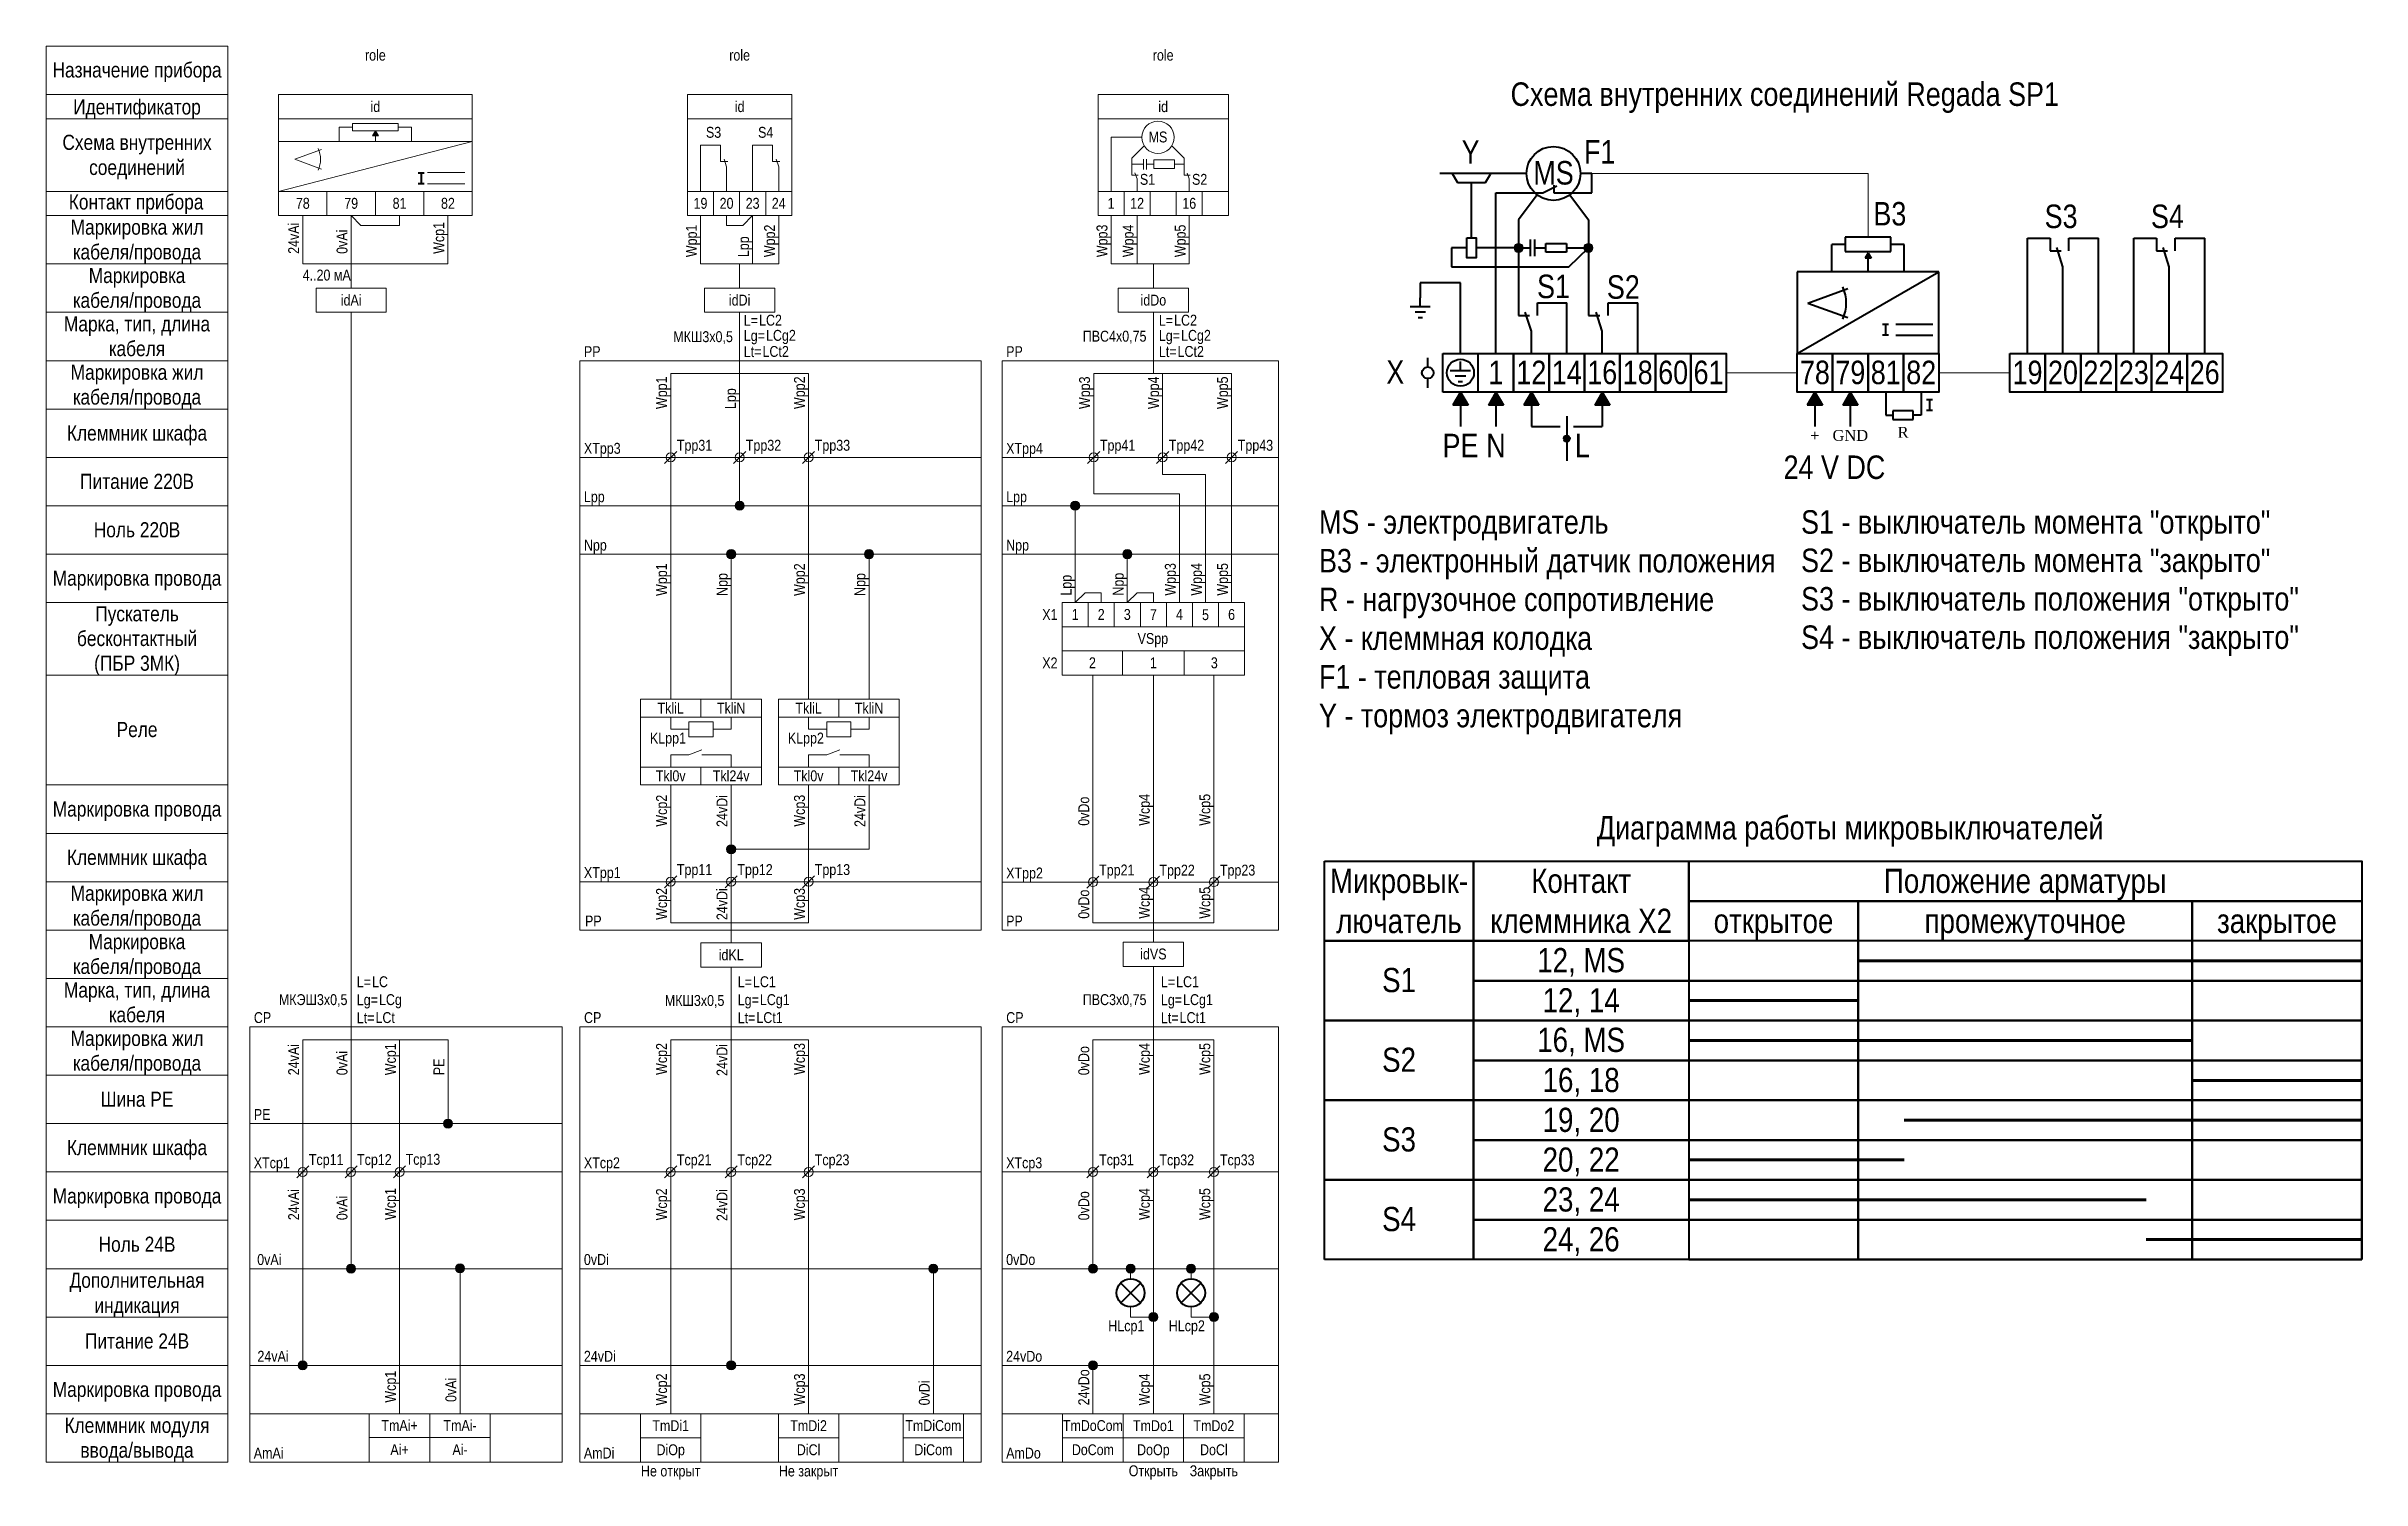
# Model space of a CAD drawing. Header units: millimetres. Extents: x 20 to 403, y -242 to -5.
import ezdxf

# ---------------------------------------------------------------- set-up
doc = ezdxf.new("R2010")
doc.units = ezdxf.units.MM
doc.header["$MEASUREMENT"] = 0
doc.linetypes.add('1_1', pattern=[2000, 1000, -1000])
doc.linetypes.add('4_2_1_2', pattern=[6702.777624, 3527.777672, -1763.888836, 0, -1411.111116])
for name, color, linetype in [('cp_names', 7, 'Continuous'), ('cp_params_ai', 7, 'Continuous'), ('cp_params_di', 7, 'Continuous'), ('cp_params_do', 7, 'Continuous'), ('cp_static_ai', 7, 'Continuous'), ('cp_static_di', 7, 'Continuous'), ('cp_static_do', 7, 'Continuous'), ('id_names', 7, 'Continuous'), ('id_params_ai', 7, 'Continuous'), ('id_params_di', 7, 'Continuous'), ('id_params_do', 7, 'Continuous'), ('id_static_ai', 7, 'Continuous'), ('id_static_di', 7, 'Continuous'), ('id_static_do', 7, 'Continuous'), ('info', 7, 'Continuous')]:
    doc.layers.add(name, color=color, linetype=linetype)
doc.styles.add('СГЕНЕРИР_СТИЛЬ_1', font='')
doc.styles.add('СГЕНЕРИР_СТИЛЬ_2', font='times.ttf')
doc.styles.get('СГЕНЕРИР_СТИЛЬ_1').set_extended_font_data('Arial Narrow')

msp = doc.modelspace()

# ---------------------------------------------------------------- texts
at = {"layer": 'cp_names', "color": 7, "linetype": 'Continuous', "lineweight": 15, "char_height": 2.5, "attachment_point": 2, "style": 'СГЕНЕРИР_СТИЛЬ_1'}
for s, insert, line_spacing_factor in [('\\A1;{\\pqc;\\fArial Narrow|b0|i0|c204|p34;Маркировка жил\\P\\pqc;\\fArial Narrow|b0|i0|c204|p34;кабеля/провода}', (35, -167.84), 0.982786), ('\\A1;{\\pqc;\\fArial Narrow|b0|i0|c204|p34;Дополнительная\\P\\pqc;\\fArial Narrow|b0|i0|c204|p34;индикация}', (35, -207.84), 0.996475), ('\\A1;{\\pqc;\\fArial Narrow|b0|i0|c204|p34;Клеммник модуля\\P\\pqc;\\fArial Narrow|b0|i0|c204|p34;ввода\\fArial Narrow|b0|i0|c204|p34;/вывода}', (35, -231.84), 0.985989)]:
    msp.add_mtext(s, dxfattribs=dict(at, insert=insert, line_spacing_factor=line_spacing_factor))
for s, insert in [('\\A1;{\\pqc;\\fArial Narrow|b0|i0|c204|p34;Шина PE}', (35, -177.9)), ('\\A1;{\\pqc;\\fArial Narrow|b0|i0|c204|p34;Клеммник\\fArial Narrow|b0|i0|c204|p34; шкафа}', (35, -185.9)), ('\\A1;{\\pqc;\\fArial Narrow|b0|i0|c204|p34;Маркировка \\fArial Narrow|b0|i0|c204|p34;провода}', (35, -193.9)), ('\\A1;{\\pqc;\\fArial Narrow|b0|i0|c204|p34;Ноль 24\\fArial Narrow|b0|i0|c204|p34;В}', (35, -201.89)), ('\\A1;{\\pqc;\\fArial Narrow|b0|i0|c204|p34;Питание 2\\fArial Narrow|b0|i0|c204|p34;4\\fArial Narrow|b0|i0|c204|p34;В}', (35, -217.89)), ('\\A1;{\\pqc;\\fArial Narrow|b0|i0|c204|p34;Маркировка \\fArial Narrow|b0|i0|c204|p34;провода}', (35, -225.9))]:
    msp.add_mtext(s, dxfattribs=dict(at, insert=insert))
at = {"layer": 'cp_params_ai', "color": 7, "linetype": 'Continuous', "lineweight": 15, "char_height": 1.8, "style": 'СГЕНЕРИР_СТИЛЬ_1'}
for s, insert, attachment_point in [('\\A1;{\\pqc;\\fArial Narrow|b0|i0|c204|p34;CP}', (55.75, -164.75), 2), ('\\A1;{\\pql;\\fArial Narrow|b0|i0|c204|p34;X\\fArial Narrow|b0|i0|c204|p34;T\\fArial Narrow|b0|i0|c204|p34;cp1}', (54.3, -188.77), 1), ('\\A1;{\\pql;\\fArial Narrow|b0|i0|c204|p34;Tcp11}', (63.41, -188.24), 1), ('\\A1;{\\pql;\\fArial Narrow|b0|i0|c204|p34;T\\fArial Narrow|b0|i0|c204|p34;cp12}', (71.38, -188.24), 1), ('\\A1;{\\pql;\\fArial Narrow|b0|i0|c204|p34;T\\fArial Narrow|b0|i0|c204|p34;cp13}', (79.41, -188.19), 1), ('\\A1;{\\pql;\\fArial Narrow|b0|i0|c204|p34;0v\\fArial Narrow|b0|i0|c204|p34;Ai}', (54.87, -204.77), 1), ('\\A1;{\\pql;\\fArial Narrow|b0|i0|c204|p34;24v\\fArial Narrow|b0|i0|c204|p34;Ai}', (54.91, -220.77), 1), ('\\A1;{\\pqc;\\fArial Narrow|b0|i0|c204|p34;TmAi\\fArial Narrow|b0|i0|c204|p34;+}', (78.41, -232.21), 2), ('\\A1;{\\pqc;\\fArial Narrow|b0|i0|c204|p34;TmAi\\fArial Narrow|b0|i0|c204|p34;-}', (88.41, -232.21), 2), ('\\A1;{\\pql;\\fArial Narrow|b0|i0|c204|p34;Am\\fArial Narrow|b0|i0|c204|p34;Ai}', (54.3, -236.78), 1), ('\\A1;{\\pqc;\\fArial Narrow|b0|i0|c204|p34;Ai+}', (78.41, -236.21), 2), ('\\A1;{\\pqc;\\fArial Narrow|b0|i0|c204|p34;Ai-}', (88.41, -236.21), 2)]:
    msp.add_mtext(s, dxfattribs=dict(at, insert=insert, attachment_point=attachment_point))
at = {"layer": 'cp_params_ai', "color": 7, "linetype": 'Continuous', "lineweight": 15, "char_height": 1.8, "attachment_point": 1, "rotation": 90, "style": 'СГЕНЕРИР_СТИЛЬ_1'}
for s, insert in [('\\A1;{\\pql;\\fArial Narrow|b0|i0|c204|p34;24v\\fArial Narrow|b0|i0|c204|p34;Ai}', (60, -175.18)), ('\\A1;{\\pql;\\fArial Narrow|b0|i0|c204|p34;0v\\fArial Narrow|b0|i0|c204|p34;Ai}', (67.99, -175.18)), ('\\A1;{\\pql;\\fArial Narrow|b0|i0|c204|p34;Wcp1}', (76, -175.18)), ('\\A1;{\\pql;\\fArial Narrow|b0|i0|c204|p34;24v\\fArial Narrow|b0|i0|c204|p34;Ai}', (60, -199.16)), ('\\A1;{\\pql;\\fArial Narrow|b0|i0|c204|p34;Wcp\\fArial Narrow|b0|i0|c204|p34;1}', (76, -199.12)), ('\\A1;{\\pql;\\fArial Narrow|b0|i0|c204|p34;0v\\fArial Narrow|b0|i0|c204|p34;Ai}', (67.99, -199.15)), ('\\A1;{\\pql;\\fArial Narrow|b0|i0|c204|p34;Wcp\\fArial Narrow|b0|i0|c204|p34;1}', (76, -229.34)), ('\\A1;{\\pql;\\fArial Narrow|b0|i0|c204|p34;0v\\fArial Narrow|b0|i0|c204|p34;Ai}', (86, -229.23))]:
    msp.add_mtext(s, dxfattribs=dict(at, insert=insert))
at = {"layer": 'cp_params_di', "color": 7, "linetype": 'Continuous', "lineweight": 15, "char_height": 1.8, "style": 'СГЕНЕРИР_СТИЛЬ_1'}
for s, insert, attachment_point in [('\\A1;{\\pqc;\\fArial Narrow|b0|i0|c204|p34;CP}', (110.34, -164.75), 2), ('\\A1;{\\pql;\\fArial Narrow|b0|i0|c204|p34;X\\fArial Narrow|b0|i0|c204|p34;T\\fArial Narrow|b0|i0|c204|p34;cp2}', (108.89, -188.77), 1), ('\\A1;{\\pql;\\fArial Narrow|b0|i0|c204|p34;T\\fArial Narrow|b0|i0|c204|p34;cp21}', (124.26, -188.27), 1), ('\\A1;{\\pql;\\fArial Narrow|b0|i0|c204|p34;T\\fArial Narrow|b0|i0|c204|p34;cp22}', (134.26, -188.27), 1), ('\\A1;{\\pql;\\fArial Narrow|b0|i0|c204|p34;T\\fArial Narrow|b0|i0|c204|p34;cp23}', (147.06, -188.27), 1), ('\\A1;{\\pql;\\fArial Narrow|b0|i0|c204|p34;0v\\fArial Narrow|b0|i0|c204|p34;Di}', (108.89, -204.77), 1), ('\\A1;{\\pql;\\fArial Narrow|b0|i0|c204|p34;24v\\fArial Narrow|b0|i0|c204|p34;Di}', (108.89, -220.77), 1), ('\\A1;{\\pqc;\\fArial Narrow|b0|i0|c204|p34;Tm\\fArial Narrow|b0|i0|c204|p34;Di\\fArial Narrow|b0|i0|c204|p34;1}', (123.24, -232.25), 2), ('\\A1;{\\pqc;\\fArial Narrow|b0|i0|c204|p34;TmDi2}', (146.04, -232.25), 2), ('\\A1;{\\pqc;\\fArial Narrow|b0|i0|c204|p34;TmDiCom}', (166.67, -232.23), 2), ('\\A1;{\\pql;\\fArial Narrow|b0|i0|c204|p34;Am\\fArial Narrow|b0|i0|c204|p34;Di}', (108.89, -236.78), 1), ('\\A1;{\\pqc;\\fArial Narrow|b0|i0|c204|p34;Di\\fArial Narrow|b0|i0|c204|p34;Op}', (123.24, -236.23), 2), ('\\A1;{\\pqc;\\fArial Narrow|b0|i0|c204|p34;DiCl}', (146.04, -236.23), 2)]:
    msp.add_mtext(s, dxfattribs=dict(at, insert=insert, attachment_point=attachment_point))
at = {"layer": 'cp_params_di', "color": 7, "linetype": 'Continuous', "lineweight": 15, "char_height": 1.8, "attachment_point": 1, "rotation": 90, "style": 'СГЕНЕРИР_СТИЛЬ_1'}
for s, insert in [('\\A1;{\\pql;\\fArial Narrow|b0|i0|c204|p34;Wcp\\fArial Narrow|b0|i0|c204|p34;2}', (120.83, -175.13)), ('\\A1;{\\pql;\\fArial Narrow|b0|i0|c204|p34;24\\fArial Narrow|b0|i0|c204|p34;vDi}', (130.83, -175.3)), ('\\A1;{\\pql;\\fArial Narrow|b0|i0|c204|p34;Wcp\\fArial Narrow|b0|i0|c204|p34;3}', (143.63, -175.13)), ('\\A1;{\\pql;\\fArial Narrow|b0|i0|c204|p34;Wcp\\fArial Narrow|b0|i0|c204|p34;2}', (120.83, -199.18)), ('\\A1;{\\pql;\\fArial Narrow|b0|i0|c204|p34;24\\fArial Narrow|b0|i0|c204|p34;vDi}', (130.83, -199.3)), ('\\A1;{\\pql;\\fArial Narrow|b0|i0|c204|p34;Wcp\\fArial Narrow|b0|i0|c204|p34;3}', (143.63, -199.18)), ('\\A1;{\\pql;\\fArial Narrow|b0|i0|c204|p34;Wcp\\fArial Narrow|b0|i0|c204|p34;2}', (120.83, -229.79)), ('\\A1;{\\pql;\\fArial Narrow|b0|i0|c204|p34;Wcp\\fArial Narrow|b0|i0|c204|p34;3}', (143.63, -229.79)), ('\\A1;{\\pql;\\fArial Narrow|b0|i0|c204|p34;0v\\fArial Narrow|b0|i0|c204|p34;Di}', (164.27, -229.79))]:
    msp.add_mtext(s, dxfattribs=dict(at, insert=insert))
at = {"layer": 'cp_params_do', "color": 7, "linetype": 'Continuous', "lineweight": 15, "style": 'СГЕНЕРИР_СТИЛЬ_1'}
for s, insert, char_height, attachment_point in [('\\A1;{\\pqc;\\fArial Narrow|b0|i0|c204|p34;CP}', (180.15, -164.75), 1.8, 2), ('\\A1;{\\pql;\\fArial Narrow|b0|i0|c204|p34;X\\fArial Narrow|b0|i0|c204|p34;T\\fArial Narrow|b0|i0|c204|p34;cp3}', (178.71, -188.77), 1.8, 1), ('\\A1;{\\pql;\\fArial Narrow|b0|i0|c204|p34;T\\fArial Narrow|b0|i0|c204|p34;cp31}', (194.08, -188.27), 1.8, 1), ('\\A1;{\\pql;\\fArial Narrow|b0|i0|c204|p34;T\\fArial Narrow|b0|i0|c204|p34;cp32}', (204.05, -188.29), 1.8, 1), ('\\A1;{\\pql;\\fArial Narrow|b0|i0|c204|p34;T\\fArial Narrow|b0|i0|c204|p34;cp33}', (214.05, -188.29), 1.8, 1), ('\\A1;{\\pql;\\fArial Narrow|b0|i0|c204|p34;0v\\fArial Narrow|b0|i0|c204|p34;Do}', (178.71, -204.77), 1.8, 1), ('\\A1;{\\pqc;\\fArial Narrow|b0|i0|c204|p34;HL\\fArial Narrow|b0|i0|c204|p34;cp1}', (198.58, -215.73), 1.8, 2), ('\\A1;{\\pqc;\\fArial Narrow|b0|i0|c204|p34;HL\\fArial Narrow|b0|i0|c204|p34;cp2}', (208.58, -215.73), 1.8, 2), ('\\A1;{\\pql;\\fArial Narrow|b0|i0|c204|p34;24v\\fArial Narrow|b0|i0|c204|p34;Do}', (178.71, -220.77), 1.8, 1), ('\\A1;{\\pqc;\\fArial Narrow|b0|i0|c204|p34;Tm\\fArial Narrow|b0|i0|c204|p34;DoCom}', (193.05, -232.23), 1.79, 2), ('\\A1;{\\pqc;\\fArial Narrow|b0|i0|c204|p34;TmDo1}', (203.05, -232.25), 1.8, 2), ('\\A1;{\\pqc;\\fArial Narrow|b0|i0|c204|p34;TmDo2}', (213.05, -232.25), 1.8, 2), ('\\A1;{\\pql;\\fArial Narrow|b0|i0|c204|p34;Am\\fArial Narrow|b0|i0|c204|p34;Do}', (178.71, -236.78), 1.8, 1), ('\\A1;{\\pqc;\\fArial Narrow|b0|i0|c204|p34;Do\\fArial Narrow|b0|i0|c204|p34;Op}', (203.05, -236.23), 1.8, 2), ('\\A1;{\\pqc;\\fArial Narrow|b0|i0|c204|p34;Do\\fArial Narrow|b0|i0|c204|p34;Cl}', (213.05, -236.23), 1.8, 2)]:
    msp.add_mtext(s, dxfattribs=dict(at, insert=insert, char_height=char_height, attachment_point=attachment_point))
at = {"layer": 'cp_params_do', "color": 7, "linetype": 'Continuous', "lineweight": 15, "char_height": 1.8, "attachment_point": 1, "rotation": 90, "style": 'СГЕНЕРИР_СТИЛЬ_1'}
for s, insert in [('\\A1;{\\pql;\\fArial Narrow|b0|i0|c204|p34;0v\\fArial Narrow|b0|i0|c204|p34;Do}', (190.64, -175.18)), ('\\A1;{\\pql;\\fArial Narrow|b0|i0|c204|p34;Wcp\\fArial Narrow|b0|i0|c204|p34;4}', (200.65, -175.13)), ('\\A1;{\\pql;\\fArial Narrow|b0|i0|c204|p34;Wcp\\fArial Narrow|b0|i0|c204|p34;5}', (210.65, -175.13)), ('\\A1;{\\pql;\\fArial Narrow|b0|i0|c204|p34;0v\\fArial Narrow|b0|i0|c204|p34;Do}', (190.64, -199.18)), ('\\A1;{\\pql;\\fArial Narrow|b0|i0|c204|p34;Wcp\\fArial Narrow|b0|i0|c204|p34;4}', (200.65, -199.13)), ('\\A1;{\\pql;\\fArial Narrow|b0|i0|c204|p34;Wcp\\fArial Narrow|b0|i0|c204|p34;5}', (210.65, -199.13)), ('\\A1;{\\pql;\\fArial Narrow|b0|i0|c204|p34;24v\\fArial Narrow|b0|i0|c204|p34;Do}', (190.64, -229.79)), ('\\A1;{\\pql;\\fArial Narrow|b0|i0|c204|p34;Wcp\\fArial Narrow|b0|i0|c204|p34;4}', (200.65, -229.79)), ('\\A1;{\\pql;\\fArial Narrow|b0|i0|c204|p34;Wcp\\fArial Narrow|b0|i0|c204|p34;5}', (210.65, -229.79))]:
    msp.add_mtext(s, dxfattribs=dict(at, insert=insert))
at = {"layer": 'cp_static_ai', "color": 7, "linetype": 'Continuous', "lineweight": 15, "insert": (84.02, -175.18), "char_height": 1.8, "attachment_point": 1, "rotation": 90, "style": 'СГЕНЕРИР_СТИЛЬ_1'}
msp.add_mtext('\\A1;{\\pql;\\fArial Narrow|b0|i0|c204|p34;PE}', dxfattribs=at)
at = {"layer": 'cp_static_ai', "color": 7, "linetype": 'Continuous', "lineweight": 15, "insert": (55.69, -180.78), "char_height": 1.8, "attachment_point": 2, "style": 'СГЕНЕРИР_СТИЛЬ_1'}
msp.add_mtext('\\A1;{\\pqc;\\fArial Narrow|b0|i0|c204|p34;PE}', dxfattribs=at)
at = {"layer": 'cp_static_di', "color": 7, "linetype": 'Continuous', "lineweight": 15, "char_height": 1.8, "attachment_point": 2, "style": 'СГЕНЕРИР_СТИЛЬ_1'}
for s, insert in [('\\A1;{\\pqc;\\fArial Narrow|b0|i0|c204|p34;Di\\fArial Narrow|b0|i0|c204|p34;Com}', (166.67, -236.23)), ('\\A1;{\\pqc;\\fArial Narrow|b0|i0|c204|p34;Не \\fArial Narrow|b0|i0|c204|p34;о\\fArial Narrow|b0|i0|c204|p34;ткрыт}', (123.24, -239.74)), ('\\A1;{\\pqc;\\fArial Narrow|b0|i0|c204|p34;Не з\\fArial Narrow|b0|i0|c204|p34;акрыт}', (146.04, -239.74))]:
    msp.add_mtext(s, dxfattribs=dict(at, insert=insert))
at = {"layer": 'cp_static_do', "color": 7, "linetype": 'Continuous', "lineweight": 15, "attachment_point": 2, "style": 'СГЕНЕРИР_СТИЛЬ_1'}
for s, insert, char_height in [('\\A1;{\\pqc;\\fArial Narrow|b0|i0|c204|p34;DoCom}', (193.05, -236.23), 1.79), ('\\A1;{\\pqc;\\fArial Narrow|b0|i0|c204|p34;Открыть}', (203.05, -239.71), 1.8), ('\\A1;{\\pqc;\\fArial Narrow|b0|i0|c204|p34;Закрыть}', (213.05, -239.71), 1.8)]:
    msp.add_mtext(s, dxfattribs=dict(at, insert=insert, char_height=char_height))
at = {"layer": 'id_names', "color": 7, "linetype": 'Continuous', "lineweight": 15, "char_height": 2.5, "attachment_point": 2, "style": 'СГЕНЕРИР_СТИЛЬ_1'}
for s, insert in [('\\A1;{\\pqc;\\fArial Narrow|b0|i0|c204|p34;Назначение прибора}', (35, -7.66)), ('\\A1;{\\pqc;\\fArial Narrow|b0|i0|c204|p34;Идентификатор}', (35, -13.78)), ('\\A1;{\\pqc;\\fArial Narrow|b0|i0|c204|p34;Контакт прибора}', (34.85, -29.49)), ('\\A1;{\\pqc;\\fArial Narrow|b0|i0|c204|p34;Клеммник\\fArial Narrow|b0|i0|c204|p34; шкафа}', (35, -67.72)), ('\\A1;{\\pqc;\\fArial Narrow|b0|i0|c204|p34;Питание \\fArial Narrow|b0|i0|c204|p34;220В}', (35, -75.71)), ('\\A1;{\\pqc;\\fArial Narrow|b0|i0|c204|p34;Ноль\\fArial Narrow|b0|i0|c204|p34; 220В}', (35, -83.71)), ('\\A1;{\\pqc;\\fArial Narrow|b0|i0|c204|p34;Маркировка \\fArial Narrow|b0|i0|c204|p34;провода}', (35, -91.72)), ('\\A1;{\\pqc;\\fArial Narrow|b0|i0|c204|p34;Реле}', (35, -116.75)), ('\\A1;{\\pqc;\\fArial Narrow|b0|i0|c204|p34;Маркировка \\fArial Narrow|b0|i0|c204|p34;провода}', (35, -129.9)), ('\\A1;{\\pqc;\\fArial Narrow|b0|i0|c204|p34;Клеммник\\fArial Narrow|b0|i0|c204|p34; шкафа}', (35, -137.9))]:
    msp.add_mtext(s, dxfattribs=dict(at, insert=insert))
at = {"layer": 'id_names', "color": 7, "linetype": 'Continuous', "lineweight": 15, "insert": (35, -19.63), "char_height": 2.5, "width": 30, "attachment_point": 2, "line_spacing_factor": 0.996473, "style": 'СГЕНЕРИР_СТИЛЬ_1'}
msp.add_mtext('\\A1;{\\pqc;\\fArial Narrow|b0|i0|c204|p34;Схема внутренних соединений}', dxfattribs=at)
at = {"layer": 'id_names', "color": 7, "linetype": 'Continuous', "lineweight": 15, "char_height": 2.5, "attachment_point": 2, "style": 'СГЕНЕРИР_СТИЛЬ_1'}
for s, insert, line_spacing_factor in [('\\A1;{\\pqc;\\fArial Narrow|b0|i0|c204|p34;Маркировка жил\\P\\pqc;\\fArial Narrow|b0|i0|c204|p34;кабеля/провода}', (35, -33.66), 0.982786), ('\\A1;{\\pqc;\\fArial Narrow|b0|i0|c204|p34;Маркировка\\P\\pqc;\\fArial Narrow|b0|i0|c204|p34;кабеля/провода}', (35, -41.66), 0.982786), ('\\A1;{\\pqc;\\fArial Narrow|b0|i0|c204|p34;Марка, тип\\fArial Narrow|b0|i0|c204|p34;, длина\\P\\pqc;\\fArial Narrow|b0|i0|c204|p34;кабеля}', (35, -49.66), 0.98101), ('\\A1;{\\pqc;\\fArial Narrow|b0|i0|c204|p34;Маркировка жил\\P\\pqc;\\fArial Narrow|b0|i0|c204|p34;кабеля/провода}', (35, -57.66), 0.982786), ('\\A1;{\\pqc;\\fArial Narrow|b0|i0|c204|p34;Пускатель\\P\\pqc;\\fArial Narrow|b0|i0|c204|p34;бесконтактный\\P\\pqc;\\fArial Narrow|b0|i0|c204|p34;(ПБР 3МК)}', (35, -97.61), 0.980575), ('\\A1;{\\pqc;\\fArial Narrow|b0|i0|c204|p34;Маркировка жил\\P\\pqc;\\fArial Narrow|b0|i0|c204|p34;кабеля/провода}', (35, -143.84), 0.982786), ('\\A1;{\\pqc;\\fArial Narrow|b0|i0|c204|p34;Маркировка\\P\\pqc;\\fArial Narrow|b0|i0|c204|p34;кабеля/провода}', (35, -151.84), 0.982786), ('\\A1;{\\pqc;\\fArial Narrow|b0|i0|c204|p34;Марка, тип\\fArial Narrow|b0|i0|c204|p34;, длина\\P\\pqc;\\fArial Narrow|b0|i0|c204|p34;кабеля}', (35, -159.84), 0.98101)]:
    msp.add_mtext(s, dxfattribs=dict(at, insert=insert, line_spacing_factor=line_spacing_factor))
at = {"layer": 'id_params_ai', "color": 7, "linetype": 'Continuous', "lineweight": 15, "insert": (74.41, -5.56), "char_height": 1.8, "width": 30, "attachment_point": 2, "style": 'СГЕНЕРИР_СТИЛЬ_1'}
msp.add_mtext('\\A1;{\\pqc;\\fArial Narrow|b0|i0|c204|p34;role}', dxfattribs=at)
at = {"layer": 'id_params_ai', "color": 7, "linetype": 'Continuous', "lineweight": 15, "char_height": 1.8, "style": 'СГЕНЕРИР_СТИЛЬ_1'}
for s, insert, attachment_point in [('\\A1;{\\pqc;\\fArial Narrow|b0|i0|c204|p34;id}', (74.41, -14.07), 2), ('\\A1;{\\pqc;\\fArial Narrow|b0|i0|c204|p34;id\\fArial Narrow|b0|i0|c204|p34;Ai}', (70.41, -46.08), 2), ('\\A1;{\\pql;\\fArial Narrow|b0|i0|c204|p34;LC}', (73.86, -158.82), 1), ('\\A1;{\\pql;\\fArial Narrow|b0|i0|c204|p34;LCg}', (75.01, -161.78), 1), ('\\A1;{\\pql;\\fArial Narrow|b0|i0|c204|p34;LCt}', (74.43, -164.75), 1)]:
    msp.add_mtext(s, dxfattribs=dict(at, insert=insert, attachment_point=attachment_point))
at = {"layer": 'id_params_ai', "color": 7, "linetype": 'Continuous', "lineweight": 15, "char_height": 1.8, "attachment_point": 1, "rotation": 90, "style": 'СГЕНЕРИР_СТИЛЬ_1'}
for s, insert in [('\\A1;{\\pql;\\fArial Narrow|b0|i0|c204|p34;24v\\fArial Narrow|b0|i0|c204|p34;Ai}', (60, -39.33)), ('\\A1;{\\pql;\\fArial Narrow|b0|i0|c204|p34;Wcp1}', (84, -39.33)), ('\\A1;{\\pql;\\fArial Narrow|b0|i0|c204|p34;0v\\fArial Narrow|b0|i0|c204|p34;Ai}', (68, -39.33))]:
    msp.add_mtext(s, dxfattribs=dict(at, insert=insert))
at = {"layer": 'id_params_di', "color": 7, "linetype": 'Continuous', "lineweight": 15, "insert": (134.64, -5.56), "char_height": 1.8, "width": 30, "attachment_point": 2, "style": 'СГЕНЕРИР_СТИЛЬ_1'}
msp.add_mtext('\\A1;{\\pqc;\\fArial Narrow|b0|i0|c204|p34;role}', dxfattribs=at)
at = {"layer": 'id_params_di', "color": 7, "linetype": 'Continuous', "lineweight": 15, "char_height": 1.8, "style": 'СГЕНЕРИР_СТИЛЬ_1'}
for s, insert, attachment_point in [('\\A1;{\\pqc;\\fArial Narrow|b0|i0|c204|p34;id}', (134.64, -14.08), 2), ('\\A1;{\\pqc;\\fArial Narrow|b0|i0|c204|p34;id\\fArial Narrow|b0|i0|c204|p34;Di}', (134.64, -46.08), 2), ('\\A1;{\\pql;\\fArial Narrow|b0|i0|c204|p34;LC\\fArial Narrow|b0|i0|c204|p34;2}', (137.85, -49.4), 1), ('\\A1;{\\pql;\\fArial Narrow|b0|i0|c204|p34;LCg\\fArial Narrow|b0|i0|c204|p34;2}', (139, -51.91), 1), ('\\A1;{\\pql;\\fArial Narrow|b0|i0|c204|p34;P\\fArial Narrow|b0|i0|c204|p34;P}', (108.89, -54.6), 1), ('\\A1;{\\pql;\\fArial Narrow|b0|i0|c204|p34;LCt\\fArial Narrow|b0|i0|c204|p34;2}', (138.42, -54.57), 1), ('\\A1;{\\pql;\\fArial Narrow|b0|i0|c204|p34;XTpp\\fArial Narrow|b0|i0|c204|p34;3}', (108.89, -70.59), 1), ('\\A1;{\\pql;\\fArial Narrow|b0|i0|c204|p34;Tpp\\fArial Narrow|b0|i0|c204|p34;3\\fArial Narrow|b0|i0|c204|p34;1}', (124.26, -70.09), 1), ('\\A1;{\\pql;\\fArial Narrow|b0|i0|c204|p34;Tpp\\fArial Narrow|b0|i0|c204|p34;3\\fArial Narrow|b0|i0|c204|p34;2}', (135.66, -70.09), 1), ('\\A1;{\\pql;\\fArial Narrow|b0|i0|c204|p34;Tpp\\fArial Narrow|b0|i0|c204|p34;3\\fArial Narrow|b0|i0|c204|p34;3}', (147.06, -70.09), 1), ('\\A1;{\\pql;\\fArial Narrow|b0|i0|c204|p34;Lpp}', (108.89, -78.6), 1), ('\\A1;{\\pql;\\fArial Narrow|b0|i0|c204|p34;Npp}', (108.89, -86.6), 1), ('\\A1;{\\pqc;\\fArial Narrow|b0|i0|c204|p34;TkliL}', (123.24, -113.56), 2), ('\\A1;{\\pqc;\\fArial Narrow|b0|i0|c204|p34;T\\fArial Narrow|b0|i0|c204|p34;kliN}', (133.24, -113.56), 2), ('\\A1;{\\pqc;\\fArial Narrow|b0|i0|c204|p34;TkliL}', (146.04, -113.56), 2), ('\\A1;{\\pqc;\\fArial Narrow|b0|i0|c204|p34;T\\fArial Narrow|b0|i0|c204|p34;kliN}', (156.04, -113.56), 2), ('\\A1;{\\pqc;\\fArial Narrow|b0|i0|c204|p34;KL\\fArial Narrow|b0|i0|c204|p34;p\\fArial Narrow|b0|i0|c204|p34;p1}', (122.79, -118.52), 2), ('\\A1;{\\pqc;\\fArial Narrow|b0|i0|c204|p34;KL\\fArial Narrow|b0|i0|c204|p34;p\\fArial Narrow|b0|i0|c204|p34;p2}', (145.59, -118.52), 2), ('\\A1;{\\pqc;\\fArial Narrow|b0|i0|c204|p34;T\\fArial Narrow|b0|i0|c204|p34;kl0v}', (123.24, -124.77), 2), ('\\A1;{\\pqc;\\fArial Narrow|b0|i0|c204|p34;Tkl\\fArial Narrow|b0|i0|c204|p34;24v}', (133.24, -124.77), 2), ('\\A1;{\\pqc;\\fArial Narrow|b0|i0|c204|p34;T\\fArial Narrow|b0|i0|c204|p34;kl0v}', (146.04, -124.77), 2), ('\\A1;{\\pqc;\\fArial Narrow|b0|i0|c204|p34;Tkl24v}', (156.04, -124.77), 2), ('\\A1;{\\pql;\\fArial Narrow|b0|i0|c204|p34;XT\\fArial Narrow|b0|i0|c204|p34;p\\fArial Narrow|b0|i0|c204|p34;p\\fArial Narrow|b0|i0|c204|p34;1}', (108.89, -140.77), 1), ('\\A1;{\\pql;\\fArial Narrow|b0|i0|c204|p34;T\\fArial Narrow|b0|i0|c204|p34;p\\fArial Narrow|b0|i0|c204|p34;p11}', (124.26, -140.27), 1), ('\\A1;{\\pql;\\fArial Narrow|b0|i0|c204|p34;T\\fArial Narrow|b0|i0|c204|p34;p\\fArial Narrow|b0|i0|c204|p34;p12}', (134.26, -140.27), 1), ('\\A1;{\\pql;\\fArial Narrow|b0|i0|c204|p34;T\\fArial Narrow|b0|i0|c204|p34;p\\fArial Narrow|b0|i0|c204|p34;p13}', (147.06, -140.27), 1), ('\\A1;{\\pql;\\fArial Narrow|b0|i0|c204|p34;P\\fArial Narrow|b0|i0|c204|p34;P}', (109.07, -148.78), 1), ('\\A1;{\\pqc;\\fArial Narrow|b0|i0|c204|p34;idKL}', (133.24, -154.38), 2), ('\\A1;{\\pql;\\fArial Narrow|b0|i0|c204|p34;LC\\fArial Narrow|b0|i0|c204|p34;1}', (136.84, -158.82), 1), ('\\A1;{\\pql;\\fArial Narrow|b0|i0|c204|p34;LCg\\fArial Narrow|b0|i0|c204|p34;1}', (137.99, -161.78), 1), ('\\A1;{\\pql;\\fArial Narrow|b0|i0|c204|p34;LCt\\fArial Narrow|b0|i0|c204|p34;1}', (137.41, -164.75), 1)]:
    msp.add_mtext(s, dxfattribs=dict(at, insert=insert, attachment_point=attachment_point))
at = {"layer": 'id_params_di', "color": 7, "linetype": 'Continuous', "lineweight": 15, "char_height": 1.8, "attachment_point": 1, "rotation": 90, "style": 'СГЕНЕРИР_СТИЛЬ_1'}
for s, insert in [('\\A1;{\\pql;\\fArial Narrow|b0|i0|c204|p34;Wpp\\fArial Narrow|b0|i0|c204|p34;1}', (125.76, -39.88)), ('\\A1;{\\pql;\\fArial Narrow|b0|i0|c204|p34;L\\fArial Narrow|b0|i0|c204|p34;p\\fArial Narrow|b0|i0|c204|p34;p}', (134.39, -39.88)), ('\\A1;{\\pql;\\fArial Narrow|b0|i0|c204|p34;Wpp\\fArial Narrow|b0|i0|c204|p34;2}', (138.69, -39.88)), ('\\A1;{\\pql;\\fArial Narrow|b0|i0|c204|p34;Wpp\\fArial Narrow|b0|i0|c204|p34;1}', (120.83, -65)), ('\\A1;{\\pql;\\fArial Narrow|b0|i0|c204|p34;Wpp2}', (143.63, -65)), ('\\A1;{\\pql;\\fArial Narrow|b0|i0|c204|p34;L\\fArial Narrow|b0|i0|c204|p34;pp}', (132.24, -65)), ('\\A1;{\\pql;\\fArial Narrow|b0|i0|c204|p34;Wpp\\fArial Narrow|b0|i0|c204|p34;1}', (120.83, -95.91)), ('\\A1;{\\pql;\\fArial Narrow|b0|i0|c204|p34;Wpp2}', (143.63, -95.91)), ('\\A1;{\\pql;\\fArial Narrow|b0|i0|c204|p34;Npp}', (130.84, -95.91)), ('\\A1;{\\pql;\\fArial Narrow|b0|i0|c204|p34;Npp}', (153.63, -95.91)), ('\\A1;{\\pql;\\fArial Narrow|b0|i0|c204|p34;Wcp\\fArial Narrow|b0|i0|c204|p34;2}', (120.83, -134.07)), ('\\A1;{\\pql;\\fArial Narrow|b0|i0|c204|p34;24\\fArial Narrow|b0|i0|c204|p34;vDi}', (130.83, -134.12)), ('\\A1;{\\pql;\\fArial Narrow|b0|i0|c204|p34;Wcp\\fArial Narrow|b0|i0|c204|p34;3}', (143.63, -134.07)), ('\\A1;{\\pql;\\fArial Narrow|b0|i0|c204|p34;24\\fArial Narrow|b0|i0|c204|p34;vDi}', (153.63, -134.12)), ('\\A1;{\\pql;\\fArial Narrow|b0|i0|c204|p34;Wcp\\fArial Narrow|b0|i0|c204|p34;2}', (120.83, -149.48)), ('\\A1;{\\pql;\\fArial Narrow|b0|i0|c204|p34;24\\fArial Narrow|b0|i0|c204|p34;vDi}', (130.83, -149.53)), ('\\A1;{\\pql;\\fArial Narrow|b0|i0|c204|p34;Wcp\\fArial Narrow|b0|i0|c204|p34;3}', (143.63, -149.48))]:
    msp.add_mtext(s, dxfattribs=dict(at, insert=insert))
at = {"layer": 'id_params_do', "color": 7, "linetype": 'Continuous', "lineweight": 15, "insert": (204.67, -5.56), "char_height": 1.8, "width": 30, "attachment_point": 2, "style": 'СГЕНЕРИР_СТИЛЬ_1'}
msp.add_mtext('\\A1;{\\pqc;\\fArial Narrow|b0|i0|c204|p34;role}', dxfattribs=at)
at = {"layer": 'id_params_do', "color": 7, "linetype": 'Continuous', "lineweight": 15, "char_height": 1.8, "style": 'СГЕНЕРИР_СТИЛЬ_1'}
for s, insert, attachment_point in [('\\A1;{\\pqc;\\fArial Narrow|b0|i0|c204|p34;id}', (204.67, -14.08), 2), ('\\A1;{\\pqc;\\fArial Narrow|b0|i0|c204|p34;id\\fArial Narrow|b0|i0|c204|p34;Do}', (203.05, -46.08), 2), ('\\A1;{\\pql;\\fArial Narrow|b0|i0|c204|p34;LC\\fArial Narrow|b0|i0|c204|p34;2}', (206.48, -49.4), 1), ('\\A1;{\\pql;\\fArial Narrow|b0|i0|c204|p34;LCg\\fArial Narrow|b0|i0|c204|p34;2}', (207.63, -51.91), 1), ('\\A1;{\\pql;\\fArial Narrow|b0|i0|c204|p34;P\\fArial Narrow|b0|i0|c204|p34;P}', (178.71, -54.6), 1), ('\\A1;{\\pql;\\fArial Narrow|b0|i0|c204|p34;LCt\\fArial Narrow|b0|i0|c204|p34;2}', (207.05, -54.57), 1), ('\\A1;{\\pql;\\fArial Narrow|b0|i0|c204|p34;XTpp\\fArial Narrow|b0|i0|c204|p34;4}', (178.71, -70.6), 1), ('\\A1;{\\pql;\\fArial Narrow|b0|i0|c204|p34;Tpp\\fArial Narrow|b0|i0|c204|p34;4\\fArial Narrow|b0|i0|c204|p34;1}', (194.21, -70.09), 1), ('\\A1;{\\pql;\\fArial Narrow|b0|i0|c204|p34;Tpp\\fArial Narrow|b0|i0|c204|p34;4\\fArial Narrow|b0|i0|c204|p34;2}', (205.6, -70.09), 1), ('\\A1;{\\pql;\\fArial Narrow|b0|i0|c204|p34;Tpp\\fArial Narrow|b0|i0|c204|p34;4\\fArial Narrow|b0|i0|c204|p34;3}', (217, -70.09), 1), ('\\A1;{\\pql;\\fArial Narrow|b0|i0|c204|p34;Lpp}', (178.71, -78.6), 1), ('\\A1;{\\pql;\\fArial Narrow|b0|i0|c204|p34;Npp}', (178.71, -86.6), 1), ('\\A1;{\\pqc;\\fArial Narrow|b0|i0|c204|p34;VS\\fArial Narrow|b0|i0|c204|p34;pp}', (202.97, -102.05), 2), ('\\A1;{\\pql;\\fArial Narrow|b0|i0|c204|p34;XTpp\\fArial Narrow|b0|i0|c204|p34;2}', (178.71, -140.84), 1), ('\\A1;{\\pql;\\fArial Narrow|b0|i0|c204|p34;Tpp\\fArial Narrow|b0|i0|c204|p34;2\\fArial Narrow|b0|i0|c204|p34;1}', (194.08, -140.34), 1), ('\\A1;{\\pql;\\fArial Narrow|b0|i0|c204|p34;Tpp\\fArial Narrow|b0|i0|c204|p34;2\\fArial Narrow|b0|i0|c204|p34;2}', (204.05, -140.36), 1), ('\\A1;{\\pql;\\fArial Narrow|b0|i0|c204|p34;Tpp\\fArial Narrow|b0|i0|c204|p34;2\\fArial Narrow|b0|i0|c204|p34;3}', (214.05, -140.36), 1), ('\\A1;{\\pql;\\fArial Narrow|b0|i0|c204|p34;P\\fArial Narrow|b0|i0|c204|p34;P}', (178.71, -148.78), 1), ('\\A1;{\\pqc;\\fArial Narrow|b0|i0|c204|p34;idVS}', (203.05, -154.23), 2), ('\\A1;{\\pql;\\fArial Narrow|b0|i0|c204|p34;LC\\fArial Narrow|b0|i0|c204|p34;1}', (206.81, -158.82), 1), ('\\A1;{\\pql;\\fArial Narrow|b0|i0|c204|p34;LCg\\fArial Narrow|b0|i0|c204|p34;1}', (207.96, -161.78), 1), ('\\A1;{\\pql;\\fArial Narrow|b0|i0|c204|p34;LCt\\fArial Narrow|b0|i0|c204|p34;1}', (207.39, -164.75), 1)]:
    msp.add_mtext(s, dxfattribs=dict(at, insert=insert, attachment_point=attachment_point))
at = {"layer": 'id_params_do', "color": 7, "linetype": 'Continuous', "lineweight": 15, "char_height": 1.8, "attachment_point": 1, "rotation": 90, "style": 'СГЕНЕРИР_СТИЛЬ_1'}
for s, insert in [('\\A1;{\\pql;\\fArial Narrow|b0|i0|c204|p34;Wpp3}', (193.65, -39.88)), ('\\A1;{\\pql;\\fArial Narrow|b0|i0|c204|p34;Wpp\\fArial Narrow|b0|i0|c204|p34;4}', (197.96, -39.88)), ('\\A1;{\\pql;\\fArial Narrow|b0|i0|c204|p34;Wpp\\fArial Narrow|b0|i0|c204|p34;5}', (206.58, -39.88)), ('\\A1;{\\pql;\\fArial Narrow|b0|i0|c204|p34;Wpp3}', (190.77, -65)), ('\\A1;{\\pql;\\fArial Narrow|b0|i0|c204|p34;Wpp\\fArial Narrow|b0|i0|c204|p34;4}', (202.18, -65)), ('\\A1;{\\pql;\\fArial Narrow|b0|i0|c204|p34;Wpp\\fArial Narrow|b0|i0|c204|p34;5}', (213.58, -65)), ('\\A1;{\\pql;\\fArial Narrow|b0|i0|c204|p34;Wpp3}', (204.95, -95.86)), ('\\A1;{\\pql;\\fArial Narrow|b0|i0|c204|p34;Wpp\\fArial Narrow|b0|i0|c204|p34;4}', (209.27, -95.86)), ('\\A1;{\\pql;\\fArial Narrow|b0|i0|c204|p34;Wpp\\fArial Narrow|b0|i0|c204|p34;5}', (213.58, -95.86)), ('\\A1;{\\pql;\\fArial Narrow|b0|i0|c204|p34;Lpp}', (187.72, -95.86)), ('\\A1;{\\pql;\\fArial Narrow|b0|i0|c204|p34;Npp}', (196.34, -95.86)), ('\\A1;{\\pql;\\fArial Narrow|b0|i0|c204|p34;0v\\fArial Narrow|b0|i0|c204|p34;Do}', (190.64, -133.92)), ('\\A1;{\\pql;\\fArial Narrow|b0|i0|c204|p34;Wcp\\fArial Narrow|b0|i0|c204|p34;4}', (200.65, -133.92)), ('\\A1;{\\pql;\\fArial Narrow|b0|i0|c204|p34;Wcp\\fArial Narrow|b0|i0|c204|p34;5}', (210.65, -133.92)), ('\\A1;{\\pql;\\fArial Narrow|b0|i0|c204|p34;0v\\fArial Narrow|b0|i0|c204|p34;Do}', (190.64, -149.3)), ('\\A1;{\\pql;\\fArial Narrow|b0|i0|c204|p34;Wcp\\fArial Narrow|b0|i0|c204|p34;4}', (200.65, -149.3)), ('\\A1;{\\pql;\\fArial Narrow|b0|i0|c204|p34;Wcp\\fArial Narrow|b0|i0|c204|p34;5}', (210.65, -149.3))]:
    msp.add_mtext(s, dxfattribs=dict(at, insert=insert))
at = {"layer": 'id_static_ai', "color": 7, "linetype": 'Continuous', "lineweight": 15, "char_height": 1.8, "style": 'СГЕНЕРИР_СТИЛЬ_1'}
for s, insert, attachment_point in [('\\A1;{\\pqc;\\fArial Narrow|b0|i0|c204|p34;78}', (62.41, -30.07), 2), ('\\A1;{\\pqc;\\fArial Narrow|b0|i0|c204|p34;79}', (70.41, -30.07), 2), ('\\A1;{\\pqc;\\fArial Narrow|b0|i0|c204|p34;81}', (78.41, -30.07), 2), ('\\A1;{\\pqc;\\fArial Narrow|b0|i0|c204|p34;82}', (86.41, -30.07), 2), ('\\A1;{\\pql;\\fArial Narrow|b0|i0|c204|p34;4..20 мА}', (62.39, -41.94), 1), ('\\A1;{\\pql;\\fArial Narrow|b0|i0|c204|p34;L=}', (71.34, -158.85), 1), ('\\A1;{\\pql;\\fArial Narrow|b0|i0|c204|p34;Lg=}', (71.34, -161.81), 1), ('\\A1;{\\pql;\\fArial Narrow|b0|i0|c204|p34;Lt=}', (71.34, -164.78), 1)]:
    msp.add_mtext(s, dxfattribs=dict(at, insert=insert, attachment_point=attachment_point))
at = {"layer": 'id_static_ai', "color": 7, "linetype": 'Continuous', "lineweight": 40, "insert": (58.46, -161.78), "char_height": 1.8, "attachment_point": 1, "style": 'СГЕНЕРИР_СТИЛЬ_1'}
msp.add_mtext('\\A1;{\\pql;\\fArial Narrow|b0|i0|c204|p34;МКЭШ\\fArial Narrow|b0|i0|c204|p34;3х0,5}', dxfattribs=at)
at = {"layer": 'id_static_di', "color": 7, "linetype": 'Continuous', "lineweight": 15, "char_height": 1.8, "style": 'СГЕНЕРИР_СТИЛЬ_1'}
for s, insert, attachment_point in [('\\A1;{\\pqc;\\fArial Narrow|b0|i0|c204|p34;S\\fArial Narrow|b0|i0|c204|p34;3}', (130.33, -18.33), 2), ('\\A1;{\\pqc;\\fArial Narrow|b0|i0|c204|p34;S\\fArial Narrow|b0|i0|c204|p34;4}', (138.95, -18.33), 2), ('\\A1;{\\pqc;\\fArial Narrow|b0|i0|c204|p34;19}', (128.17, -30.07), 2), ('\\A1;{\\pqc;\\fArial Narrow|b0|i0|c204|p34;20}', (132.48, -30.07), 2), ('\\A1;{\\pqc;\\fArial Narrow|b0|i0|c204|p34;23}', (136.79, -30.07), 2), ('\\A1;{\\pqc;\\fArial Narrow|b0|i0|c204|p34;24}', (141.1, -30.07), 2), ('\\A1;{\\pql;\\fArial Narrow|b0|i0|c204|p34;L=}', (135.33, -49.43), 1), ('\\A1;{\\pql;\\fArial Narrow|b0|i0|c204|p34;Lg=}', (135.33, -51.95), 1), ('\\A1;{\\pql;\\fArial Narrow|b0|i0|c204|p34;Lt=}', (135.33, -54.6), 1), ('\\A1;{\\pql;\\fArial Narrow|b0|i0|c204|p34;L=}', (134.32, -158.85), 1), ('\\A1;{\\pql;\\fArial Narrow|b0|i0|c204|p34;Lg=}', (134.32, -161.81), 1), ('\\A1;{\\pql;\\fArial Narrow|b0|i0|c204|p34;Lt=}', (134.32, -164.78), 1)]:
    msp.add_mtext(s, dxfattribs=dict(at, insert=insert, attachment_point=attachment_point))
at = {"layer": 'id_static_di', "color": 7, "linetype": 'Continuous', "lineweight": 40, "char_height": 1.8, "attachment_point": 1, "style": 'СГЕНЕРИР_СТИЛЬ_1'}
for s, insert in [('\\A1;{\\pql;\\fArial Narrow|b0|i0|c204|p34;МКШ3\\fArial Narrow|b0|i0|c204|p34;х0,5}', (123.67, -52.13)), ('\\A1;{\\pql;\\fArial Narrow|b0|i0|c204|p34;МКШ3х0,5}', (122.27, -161.92))]:
    msp.add_mtext(s, dxfattribs=dict(at, insert=insert))
at = {"layer": 'id_static_do', "color": 7, "linetype": 'Continuous', "lineweight": 15, "char_height": 1.8, "style": 'СГЕНЕРИР_СТИЛЬ_1'}
for s, insert, attachment_point in [('\\A1;{\\pqc;\\fArial Narrow|b0|i0|c204|p34;M\\fArial Narrow|b0|i0|c204|p34;S}', (203.81, -19.1), 2), ('\\A1;{\\pqc;\\fArial Narrow|b0|i0|c204|p34;S\\fArial Narrow|b0|i0|c204|p34;1}', (202.08, -26.11), 2), ('\\A1;{\\pqc;\\fArial Narrow|b0|i0|c204|p34;S\\fArial Narrow|b0|i0|c204|p34;2}', (210.7, -26.11), 2), ('\\A1;{\\pqc;\\fArial Narrow|b0|i0|c204|p34;1}', (196.06, -30.07), 2), ('\\A1;{\\pqc;\\fArial Narrow|b0|i0|c204|p34;12}', (200.36, -30.07), 2), ('\\A1;{\\pqc;\\fArial Narrow|b0|i0|c204|p34;16}', (208.98, -30.07), 2), ('\\A1;{\\pql;\\fArial Narrow|b0|i0|c204|p34;L=}', (203.96, -49.43), 1), ('\\A1;{\\pql;\\fArial Narrow|b0|i0|c204|p34;Lg=}', (203.96, -51.95), 1), ('\\A1;{\\pql;\\fArial Narrow|b0|i0|c204|p34;Lt=}', (203.96, -54.6), 1), ('\\A1;{\\pqc;\\fArial Narrow|b0|i0|c204|p34;X\\fArial Narrow|b0|i0|c204|p34;1}', (185.94, -98.99), 5), ('\\A1;{\\pqc;\\fArial Narrow|b0|i0|c204|p34;1}', (190.12, -98.07), 2), ('\\A1;{\\pqc;\\fArial Narrow|b0|i0|c204|p34;2}', (194.43, -98.07), 2), ('\\A1;{\\pqc;\\fArial Narrow|b0|i0|c204|p34;3}', (198.74, -98.07), 2), ('\\A1;{\\pqc;\\fArial Narrow|b0|i0|c204|p34;7}', (203.05, -98.1), 2), ('\\A1;{\\pqc;\\fArial Narrow|b0|i0|c204|p34;4}', (207.36, -98.08), 2), ('\\A1;{\\pqc;\\fArial Narrow|b0|i0|c204|p34;5}', (211.67, -98.1), 2), ('\\A1;{\\pqc;\\fArial Narrow|b0|i0|c204|p34;6}', (215.98, -98.07), 2), ('\\A1;{\\pqc;\\fArial Narrow|b0|i0|c204|p34;X2}', (185.94, -106.99), 5), ('\\A1;{\\pqc;\\fArial Narrow|b0|i0|c204|p34;2}', (192.97, -106.07), 2), ('\\A1;{\\pqc;\\fArial Narrow|b0|i0|c204|p34;1}', (203.05, -106.07), 2), ('\\A1;{\\pqc;\\fArial Narrow|b0|i0|c204|p34;3}', (213.13, -106.07), 2), ('\\A1;{\\pql;\\fArial Narrow|b0|i0|c204|p34;L=}', (204.3, -158.85), 1), ('\\A1;{\\pql;\\fArial Narrow|b0|i0|c204|p34;Lg=}', (204.3, -161.81), 1), ('\\A1;{\\pql;\\fArial Narrow|b0|i0|c204|p34;Lt=}', (204.3, -164.78), 1)]:
    msp.add_mtext(s, dxfattribs=dict(at, insert=insert, attachment_point=attachment_point))
at = {"layer": 'id_static_do', "color": 7, "linetype": 'Continuous', "lineweight": 40, "char_height": 1.8, "attachment_point": 1, "style": 'СГЕНЕРИР_СТИЛЬ_1'}
for s, insert in [('\\A1;{\\pql;\\fArial Narrow|b0|i0|c204|p34;ПВС\\fArial Narrow|b0|i0|c204|p34;4\\fArial Narrow|b0|i0|c204|p34;х0,75}', (191.37, -52.05)), ('\\A1;{\\pql;\\fArial Narrow|b0|i0|c204|p34;ПВС3\\fArial Narrow|b0|i0|c204|p34;х0,\\fArial Narrow|b0|i0|c204|p34;7\\fArial Narrow|b0|i0|c204|p34;5}', (191.37, -161.78))]:
    msp.add_mtext(s, dxfattribs=dict(at, insert=insert))
at = {"layer": 'info', "color": 7, "linetype": 'Continuous', "lineweight": 15}
for s, insert, char_height, attachment_point, style in [('\\A1;{\\pqc;\\fArial Narrow|b0|i0|c204|p34;Схема внутренних соединений Regada SP\\fArial Narrow|b0|i0|c204|p34;1}', (307.45, -16.03), 3.88481, 8, 'СГЕНЕРИР_СТИЛЬ_1'), ('\\A1;{\\pqc;\\fArial Narrow|b0|i0|c204|p34;Y}', (255.5, -20.53), 3.8848, 2, 'СГЕНЕРИР_СТИЛЬ_1'), ('\\A1;{\\pqc;\\fArial Narrow|b0|i0|c204|p34;F1}', (276.85, -20.52), 3.8848, 2, 'СГЕНЕРИР_СТИЛЬ_1'), ('\\A1;{\\pqc;\\fArial Narrow|b0|i0|c204|p34;M\\fArial Narrow|b0|i0|c204|p34;S}', (269.21, -23.98), 3.8848, 2, 'СГЕНЕРИР_СТИЛЬ_1'), ('\\A1;{\\pqc;\\fArial Narrow|b0|i0|c204|p34;B3}', (324.83, -30.75), 3.8848, 2, 'СГЕНЕРИР_СТИЛЬ_1'), ('\\A1;{\\pqc;\\fArial Narrow|b0|i0|c204|p34;S\\fArial Narrow|b0|i0|c204|p34;3}', (353.14, -31.18), 3.8848, 2, 'СГЕНЕРИР_СТИЛЬ_1'), ('\\A1;{\\pqc;\\fArial Narrow|b0|i0|c204|p34;S\\fArial Narrow|b0|i0|c204|p34;4}', (370.72, -31.18), 3.8848, 2, 'СГЕНЕРИР_СТИЛЬ_1'), ('\\A1;{\\pqc;\\fArial Narrow|b0|i0|c204|p34;S\\fArial Narrow|b0|i0|c204|p34;1}', (269.21, -42.77), 3.8848, 2, 'СГЕНЕРИР_СТИЛЬ_1'), ('\\A1;{\\pqc;\\fArial Narrow|b0|i0|c204|p34;S\\fArial Narrow|b0|i0|c204|p34;2}', (280.76, -42.87), 3.8848, 2, 'СГЕНЕРИР_СТИЛЬ_1'), ('\\A1;{\\pqc;\\fArial Narrow|b0|i0|c204|p34;X}', (243.05, -56.94), 3.8848, 2, 'СГЕНЕРИР_СТИЛЬ_1'), ('\\A1;{\\pqc;\\fArial Narrow|b0|i0|c204|p34;1}', (259.69, -57), 3.8848, 2, 'СГЕНЕРИР_СТИЛЬ_1'), ('\\A1;{\\pqc;\\fArial Narrow|b0|i0|c204|p34;12}', (265.55, -57), 3.8848, 2, 'СГЕНЕРИР_СТИЛЬ_1'), ('\\A1;{\\pqc;\\fArial Narrow|b0|i0|c204|p34;14}', (271.41, -57), 3.8848, 2, 'СГЕНЕРИР_СТИЛЬ_1'), ('\\A1;{\\pqc;\\fArial Narrow|b0|i0|c204|p34;16}', (277.27, -57), 3.8848, 2, 'СГЕНЕРИР_СТИЛЬ_1'), ('\\A1;{\\pqc;\\fArial Narrow|b0|i0|c204|p34;18}', (283.13, -57), 3.8848, 2, 'СГЕНЕРИР_СТИЛЬ_1'), ('\\A1;{\\pqc;\\fArial Narrow|b0|i0|c204|p34;60}', (288.99, -57), 3.8848, 2, 'СГЕНЕРИР_СТИЛЬ_1'), ('\\A1;{\\pqc;\\fArial Narrow|b0|i0|c204|p34;61}', (294.85, -57), 3.8848, 2, 'СГЕНЕРИР_СТИЛЬ_1'), ('\\A1;{\\pqc;\\fArial Narrow|b0|i0|c204|p34;78}', (312.43, -57), 3.8848, 2, 'СГЕНЕРИР_СТИЛЬ_1'), ('\\A1;{\\pqc;\\fArial Narrow|b0|i0|c204|p34;79}', (318.29, -57), 3.8848, 2, 'СГЕНЕРИР_СТИЛЬ_1'), ('\\A1;{\\pqc;\\fArial Narrow|b0|i0|c204|p34;81}', (324.15, -57), 3.8848, 2, 'СГЕНЕРИР_СТИЛЬ_1'), ('\\A1;{\\pqc;\\fArial Narrow|b0|i0|c204|p34;82}', (330.01, -57), 3.8848, 2, 'СГЕНЕРИР_СТИЛЬ_1'), ('\\A1;{\\pqc;\\fArial Narrow|b0|i0|c204|p34;19}', (347.59, -57), 3.8848, 2, 'СГЕНЕРИР_СТИЛЬ_1'), ('\\A1;{\\pqc;\\fArial Narrow|b0|i0|c204|p34;2\\fArial Narrow|b0|i0|c204|p34;0}', (353.45, -57), 3.8848, 2, 'СГЕНЕРИР_СТИЛЬ_1'), ('\\A1;{\\pqc;\\fArial Narrow|b0|i0|c204|p34;22}', (359.31, -57), 3.8848, 2, 'СГЕНЕРИР_СТИЛЬ_1'), ('\\A1;{\\pqc;\\fArial Narrow|b0|i0|c204|p34;23}', (365.17, -57), 3.8848, 2, 'СГЕНЕРИР_СТИЛЬ_1'), ('\\A1;{\\pqc;\\fArial Narrow|b0|i0|c204|p34;24}', (371.03, -57), 3.8848, 2, 'СГЕНЕРИР_СТИЛЬ_1'), ('\\A1;{\\pqc;\\fArial Narrow|b0|i0|c204|p34;26}', (376.89, -57), 3.8848, 2, 'СГЕНЕРИР_СТИЛЬ_1'), ('\\A1;{\\pqc;\\fTimes New Roman|b0|i0|c204|p22;+}', (312.43, -68.49), 1.8, 2, 'СГЕНЕРИР_СТИЛЬ_2'), ('\\A1;{\\pqc;\\fTimes New Roman|b0|i0|c204|p22;GND}', (318.29, -68.46), 1.8, 2, 'СГЕНЕРИР_СТИЛЬ_2'), ('\\A1;{\\pqc;\\fTimes New Roman|b0|i0|c204|p22;R}', (327.02, -67.95), 1.8, 2, 'СГЕНЕРИР_СТИЛЬ_2'), ('\\A1;{\\pqc;\\fArial Narrow|b0|i0|c204|p34;PE}', (253.83, -69.09), 3.8848, 2, 'СГЕНЕРИР_СТИЛЬ_1'), ('\\A1;{\\pqc;\\fArial Narrow|b0|i0|c204|p34;N}', (259.69, -69.09), 3.8848, 2, 'СГЕНЕРИР_СТИЛЬ_1'), ('\\A1;{\\pqc;\\fArial Narrow|b0|i0|c204|p34;L}', (273.97, -69.09), 3.8848, 2, 'СГЕНЕРИР_СТИЛЬ_1'), ('\\A1;{\\pqc;\\fArial Narrow|b0|i0|c204|p34;24 V DC}', (315.66, -72.68), 3.8848, 2, 'СГЕНЕРИР_СТИЛЬ_1'), ('\\A1;{\\pqc;\\fArial Narrow|b0|i0|c204|p34;Диаграмма работы микровыключателей}', (318.27, -132.31), 3.8848, 2, 'СГЕНЕРИР_СТИЛЬ_1'), ('\\A1;{\\pqc;\\fArial Narrow|b0|i0|c204|p34;Положение арматуры}', (347.21, -141.04), 4, 2, 'СГЕНЕРИР_СТИЛЬ_1'), ('\\A1;{\\pqc;\\fArial Narrow|b0|i0|c204|p34;открытое}', (305.59, -147.67), 4, 2, 'СГЕНЕРИР_СТИЛЬ_1'), ('\\A1;{\\pqc;\\fArial Narrow|b0|i0|c204|p34;промежуточное}', (347.21, -147.67), 4, 2, 'СГЕНЕРИР_СТИЛЬ_1'), ('\\A1;{\\pqc;\\fArial Narrow|b0|i0|c204|p34;закрытое}', (388.83, -147.67), 4, 2, 'СГЕНЕРИР_СТИЛЬ_1'), ('\\A1;{\\pqc;\\fArial Narrow|b0|i0|c204|p34;12\\fArial Narrow|b0|i0|c204|p34;, MS}', (273.78, -154.15), 4, 2, 'СГЕНЕРИР_СТИЛЬ_1'), ('\\A1;{\\pqc;\\fArial Narrow|b0|i0|c204|p34;S\\fArial Narrow|b0|i0|c204|p34;1}', (243.67, -157.44), 4, 2, 'СГЕНЕРИР_СТИЛЬ_1'), ('\\A1;{\\pqc;\\fArial Narrow|b0|i0|c204|p34;12, \\fArial Narrow|b0|i0|c204|p34;14}', (273.78, -160.79), 4, 2, 'СГЕНЕРИР_СТИЛЬ_1'), ('\\A1;{\\pqc;\\fArial Narrow|b0|i0|c204|p34;16\\fArial Narrow|b0|i0|c204|p34;, MS}', (273.78, -167.33), 4, 2, 'СГЕНЕРИР_СТИЛЬ_1'), ('\\A1;{\\pqc;\\fArial Narrow|b0|i0|c204|p34;S\\fArial Narrow|b0|i0|c204|p34;2}', (243.67, -170.62), 4, 2, 'СГЕНЕРИР_СТИЛЬ_1'), ('\\A1;{\\pqc;\\fArial Narrow|b0|i0|c204|p34;16\\fArial Narrow|b0|i0|c204|p34;, \\fArial Narrow|b0|i0|c204|p34;18}', (273.78, -173.97), 4, 2, 'СГЕНЕРИР_СТИЛЬ_1'), ('\\A1;{\\pqc;\\fArial Narrow|b0|i0|c204|p34;S\\fArial Narrow|b0|i0|c204|p34;3}', (243.67, -183.8), 4, 2, 'СГЕНЕРИР_СТИЛЬ_1'), ('\\A1;{\\pqc;\\fArial Narrow|b0|i0|c204|p34;19\\fArial Narrow|b0|i0|c204|p34;, \\fArial Narrow|b0|i0|c204|p34;20}', (273.78, -180.56), 4, 2, 'СГЕНЕРИР_СТИЛЬ_1'), ('\\A1;{\\pqc;\\fArial Narrow|b0|i0|c204|p34;2\\fArial Narrow|b0|i0|c204|p34;0\\fArial Narrow|b0|i0|c204|p34;, \\fArial Narrow|b0|i0|c204|p34;22}', (273.78, -187.14), 4, 2, 'СГЕНЕРИР_СТИЛЬ_1'), ('\\A1;{\\pqc;\\fArial Narrow|b0|i0|c204|p34;23\\fArial Narrow|b0|i0|c204|p34;, \\fArial Narrow|b0|i0|c204|p34;24}', (273.78, -193.73), 4, 2, 'СГЕНЕРИР_СТИЛЬ_1'), ('\\A1;{\\pqc;\\fArial Narrow|b0|i0|c204|p34;S\\fArial Narrow|b0|i0|c204|p34;4}', (243.67, -196.97), 4, 2, 'СГЕНЕРИР_СТИЛЬ_1'), ('\\A1;{\\pqc;\\fArial Narrow|b0|i0|c204|p34;24\\fArial Narrow|b0|i0|c204|p34;, \\fArial Narrow|b0|i0|c204|p34;26}', (273.78, -200.32), 4, 2, 'СГЕНЕРИР_СТИЛЬ_1')]:
    msp.add_mtext(s, dxfattribs=dict(at, insert=insert, char_height=char_height, attachment_point=attachment_point, style=style))
at = {"layer": 'info', "color": 7, "linetype": 'Continuous', "lineweight": 15, "style": 'СГЕНЕРИР_СТИЛЬ_1'}
for s, insert, char_height, attachment_point, line_spacing_factor in [('\\A1;{\\pql;\\fArial Narrow|b0|i0|c204|p34;МS - электродвигатель\\P\\pql;\\fArial Narrow|b0|i0|c204|p34;B3 - электронный датчик положения\\P\\pql;\\fArial Narrow|b0|i0|c204|p34;R - нагрузочное сопротивление\\P\\pql;\\fArial Narrow|b0|i0|c204|p34;X - клеммная колодка\\P\\pql;\\fArial Narrow|b0|i0|c204|p34;F1 - тепловая защита\\P\\pql;\\fArial Narrow|b0|i0|c204|p34;Y - тормоз электродвигателя}', (230.44, -81.73), 3.8848, 1, 0.988995), ('\\A1;{\\pql;\\fArial Narrow|b0|i0|c204|p34;S1 - выключатель момента "открыто"\\P\\pql;\\fArial Narrow|b0|i0|c204|p34;S2 - выключатель момента "закрыто"\\P\\pql;\\fArial Narrow|b0|i0|c204|p34;S3 - выключатель положения "открыто"\\P\\pql;\\fArial Narrow|b0|i0|c204|p34;S4 - выключатель положения "закрыто"}', (310.15, -81.73), 3.8848, 1, 0.981046), ('\\A1;{\\pqc;\\fArial Narrow|b0|i0|c204|p34;Микровык\\fArial Narrow|b0|i0|c204|p34;-\\P\\pqc;\\fArial Narrow|b0|i0|c204|p34;лючатель}', (243.67, -141.04), 4, 2, 0.994649)]:
    msp.add_mtext(s, dxfattribs=dict(at, insert=insert, char_height=char_height, attachment_point=attachment_point, line_spacing_factor=line_spacing_factor))
at = {"layer": 'info', "color": 7, "linetype": 'Continuous', "lineweight": 15, "insert": (273.78, -141.03), "char_height": 4, "width": 35.5949, "attachment_point": 2, "line_spacing_factor": 0.992293, "style": 'СГЕНЕРИР_СТИЛЬ_1'}
msp.add_mtext('\\A1;{\\pqc;\\fArial Narrow|b0|i0|c204|p34;Контакт \\fArial Narrow|b0|i0|c204|p34;клеммника \\fArial Narrow|b0|i0|c204|p34;Х\\fArial Narrow|b0|i0|c204|p34;2}', dxfattribs=at)

# ---------------------------------------------------------------- hatches: boundary and pattern name
at = {"linetype": 'Continuous', "lineweight": 0, "true_color": 0x000000}
msp.add_hatch(color=18, dxfattribs=at).paths.add_polyline_path([(85.67, -183.18), (85.73, -183.47), (85.89, -183.71), (86.13, -183.87), (86.42, -183.93), (86.71, -183.87), (86.95, -183.71), (87.11, -183.47), (87.17, -183.18), (87.11, -182.89), (86.95, -182.65), (86.71, -182.49), (86.42, -182.43), (86.13, -182.49), (85.89, -182.65), (85.73, -182.89)])
at = {"layer": 'cp_static_ai', "linetype": 'Continuous', "lineweight": 0, "true_color": 0x000000}
for points in [[(69.64, -207.18), (69.7, -207.47), (69.86, -207.71), (70.11, -207.87), (70.39, -207.93), (70.68, -207.87), (70.92, -207.71), (71.09, -207.47), (71.14, -207.18), (71.09, -206.89), (70.92, -206.65), (70.68, -206.49), (70.39, -206.43), (70.11, -206.49), (69.86, -206.65), (69.7, -206.89)], [(87.66, -207.13), (87.71, -207.42), (87.88, -207.66), (88.12, -207.83), (88.41, -207.88), (88.69, -207.83), (88.94, -207.66), (89.1, -207.42), (89.16, -207.13), (89.1, -206.85), (88.94, -206.6), (88.69, -206.44), (88.41, -206.38), (88.12, -206.44), (87.88, -206.6), (87.71, -206.85)], [(61.65, -223.18), (61.71, -223.47), (61.87, -223.71), (62.12, -223.87), (62.4, -223.93), (62.69, -223.87), (62.93, -223.71), (63.1, -223.47), (63.15, -223.18), (63.1, -222.89), (62.93, -222.65), (62.69, -222.49), (62.4, -222.43), (62.12, -222.49), (61.87, -222.65), (61.71, -222.89)]]:
    msp.add_hatch(color=18, dxfattribs=at).paths.add_polyline_path(points)
at = {"layer": 'cp_static_di', "linetype": 'Continuous', "lineweight": 0, "true_color": 0x000000}
for points in [[(165.92, -207.18), (165.98, -207.47), (166.14, -207.71), (166.39, -207.87), (166.67, -207.93), (166.96, -207.87), (167.21, -207.71), (167.37, -207.47), (167.42, -207.18), (167.37, -206.89), (167.21, -206.65), (166.96, -206.49), (166.67, -206.43), (166.39, -206.49), (166.14, -206.65), (165.98, -206.89)], [(132.49, -223.18), (132.54, -223.47), (132.71, -223.71), (132.95, -223.87), (133.24, -223.93), (133.52, -223.87), (133.77, -223.71), (133.93, -223.47), (133.99, -223.18), (133.93, -222.89), (133.77, -222.65), (133.52, -222.49), (133.24, -222.43), (132.95, -222.49), (132.71, -222.65), (132.54, -222.89)]]:
    msp.add_hatch(color=18, dxfattribs=at).paths.add_polyline_path(points)
at = {"layer": 'cp_static_do', "linetype": 'Continuous', "lineweight": 0, "true_color": 0x000000}
for points in [[(192.3, -207.18), (192.36, -207.47), (192.52, -207.71), (192.76, -207.87), (193.05, -207.93), (193.34, -207.87), (193.58, -207.71), (193.74, -207.47), (193.8, -207.18), (193.74, -206.89), (193.58, -206.65), (193.34, -206.49), (193.05, -206.43), (192.76, -206.49), (192.52, -206.65), (192.36, -206.89)], [(198.53, -207.18), (198.59, -207.47), (198.75, -207.71), (198.99, -207.87), (199.28, -207.93), (199.57, -207.87), (199.81, -207.71), (199.97, -207.47), (200.03, -207.18), (199.97, -206.89), (199.81, -206.65), (199.57, -206.49), (199.28, -206.43), (198.99, -206.49), (198.75, -206.65), (198.59, -206.89)], [(208.53, -207.18), (208.59, -207.47), (208.75, -207.71), (208.99, -207.87), (209.28, -207.93), (209.57, -207.87), (209.81, -207.71), (209.97, -207.47), (210.03, -207.18), (209.97, -206.89), (209.81, -206.65), (209.57, -206.49), (209.28, -206.43), (208.99, -206.49), (208.75, -206.65), (208.59, -206.89)], [(202.3, -215.18), (202.36, -215.47), (202.52, -215.71), (202.76, -215.87), (203.05, -215.93), (203.34, -215.87), (203.58, -215.71), (203.74, -215.47), (203.8, -215.18), (203.74, -214.89), (203.58, -214.65), (203.34, -214.49), (203.05, -214.43), (202.76, -214.49), (202.52, -214.65), (202.36, -214.89)], [(212.3, -215.18), (212.36, -215.47), (212.52, -215.71), (212.76, -215.87), (213.05, -215.93), (213.34, -215.87), (213.58, -215.71), (213.74, -215.47), (213.8, -215.18), (213.74, -214.89), (213.58, -214.65), (213.34, -214.49), (213.05, -214.43), (212.76, -214.49), (212.52, -214.65), (212.36, -214.89)], [(192.3, -223.18), (192.36, -223.47), (192.52, -223.71), (192.76, -223.87), (193.05, -223.93), (193.34, -223.87), (193.58, -223.71), (193.74, -223.47), (193.8, -223.18), (193.74, -222.89), (193.58, -222.65), (193.34, -222.49), (193.05, -222.43), (192.76, -222.49), (192.52, -222.65), (192.36, -222.89)]]:
    msp.add_hatch(color=18, dxfattribs=at).paths.add_polyline_path(points)
at = {"layer": 'id_static_ai', "linetype": 'Continuous', "lineweight": 0, "true_color": 0x000000}
msp.add_hatch(color=18, dxfattribs=at).paths.add_polyline_path([(74.41, -18.96), (73.91, -19.82), (74.91, -19.82)])
at = {"layer": 'id_static_di', "linetype": 'Continuous', "lineweight": 0, "true_color": 0x000000}
for points in [[(133.89, -81), (133.94, -81.29), (134.11, -81.53), (134.35, -81.69), (134.64, -81.75), (134.92, -81.69), (135.17, -81.53), (135.33, -81.29), (135.39, -81), (135.33, -80.71), (135.17, -80.47), (134.92, -80.31), (134.64, -80.25), (134.35, -80.31), (134.11, -80.47), (133.94, -80.71)], [(132.49, -89), (132.54, -89.29), (132.71, -89.53), (132.95, -89.69), (133.24, -89.75), (133.52, -89.69), (133.77, -89.53), (133.93, -89.29), (133.99, -89), (133.93, -88.71), (133.77, -88.47), (133.52, -88.31), (133.24, -88.25), (132.95, -88.31), (132.71, -88.47), (132.54, -88.71)], [(155.29, -89), (155.34, -89.29), (155.51, -89.53), (155.75, -89.69), (156.04, -89.75), (156.32, -89.69), (156.57, -89.53), (156.73, -89.29), (156.79, -89), (156.73, -88.71), (156.57, -88.47), (156.32, -88.31), (156.04, -88.25), (155.75, -88.31), (155.51, -88.47), (155.34, -88.71)], [(132.49, -137.82), (132.54, -138.11), (132.71, -138.35), (132.95, -138.51), (133.24, -138.57), (133.52, -138.51), (133.77, -138.35), (133.93, -138.11), (133.99, -137.82), (133.93, -137.53), (133.77, -137.29), (133.52, -137.13), (133.24, -137.07), (132.95, -137.13), (132.71, -137.29), (132.54, -137.53)]]:
    msp.add_hatch(color=18, dxfattribs=at).paths.add_polyline_path(points)
at = {"layer": 'id_static_do', "linetype": 'Continuous', "lineweight": 0, "true_color": 0x000000}
for points in [[(189.37, -81), (189.43, -81.29), (189.59, -81.53), (189.84, -81.69), (190.12, -81.75), (190.41, -81.69), (190.65, -81.53), (190.82, -81.29), (190.87, -81), (190.82, -80.71), (190.65, -80.47), (190.41, -80.31), (190.12, -80.25), (189.84, -80.31), (189.59, -80.47), (189.43, -80.71)], [(197.99, -89), (198.05, -89.29), (198.21, -89.53), (198.45, -89.69), (198.74, -89.75), (199.03, -89.69), (199.27, -89.53), (199.43, -89.29), (199.49, -89), (199.43, -88.71), (199.27, -88.47), (199.03, -88.31), (198.74, -88.25), (198.45, -88.31), (198.21, -88.47), (198.05, -88.71)]]:
    msp.add_hatch(color=18, dxfattribs=at).paths.add_polyline_path(points)
at = {"layer": 'info', "linetype": 'Continuous', "lineweight": 0, "true_color": 0x000000}
for points in [[(262.68, -38.34), (262.73, -38.63), (262.9, -38.87), (263.14, -39.04), (263.43, -39.09), (263.71, -39.04), (263.96, -38.87), (264.12, -38.63), (264.18, -38.34), (264.12, -38.06), (263.96, -37.81), (263.71, -37.65), (263.43, -37.59), (263.14, -37.65), (262.9, -37.81), (262.73, -38.06)], [(274.24, -38.34), (274.3, -38.63), (274.46, -38.87), (274.7, -39.04), (274.99, -39.09), (275.28, -39.04), (275.52, -38.87), (275.68, -38.63), (275.74, -38.34), (275.68, -38.06), (275.52, -37.81), (275.28, -37.65), (274.99, -37.59), (274.7, -37.65), (274.46, -37.81), (274.3, -38.06)], [(321.22, -39.19), (320.72, -40.06), (321.72, -40.06)], [(253.83, -62.2), (252.58, -64.36), (255.08, -64.36)], [(259.69, -62.2), (258.44, -64.36), (260.94, -64.36)], [(265.55, -62.2), (264.3, -64.36), (266.8, -64.36)], [(277.27, -62.2), (276.02, -64.36), (278.52, -64.36)], [(312.43, -62.2), (311.18, -64.36), (313.68, -64.36)], [(318.29, -62.2), (317.04, -64.36), (319.54, -64.36)], [(270.91, -69.89), (270.95, -70.08), (271.06, -70.24), (271.22, -70.35), (271.41, -70.39), (271.6, -70.35), (271.77, -70.24), (271.88, -70.08), (271.91, -69.89), (271.88, -69.7), (271.77, -69.53), (271.6, -69.43), (271.41, -69.39), (271.22, -69.43), (271.06, -69.53), (270.95, -69.7)]]:
    msp.add_hatch(color=18, dxfattribs=at).paths.add_polyline_path(points)

# ---------------------------------------------------------------- linework, layer by layer
at = {"color": 7, "linetype": 'Continuous', "lineweight": 15, "ltscale": 100}
msp.add_line((86.42, -169.32), (86.42, -182.43), dxfattribs=at)
msp.add_circle((86.42, -183.18), 0.75, dxfattribs=at)
at = {"layer": 'cp_names', "color": 7, "linetype": 'Continuous', "lineweight": 15, "ltscale": 100}
for points in [[(20, -175.18), (50, -175.18), (50, -167.18), (20, -167.18)], [(20, -183.18), (50, -183.18), (50, -175.18), (20, -175.18)], [(20, -191.18), (50, -191.18), (50, -183.18), (20, -183.18)], [(20, -199.18), (50, -199.18), (50, -191.18), (20, -191.18)], [(20, -207.18), (50, -207.18), (50, -199.18), (20, -199.18)], [(20, -215.18), (50, -215.18), (50, -207.18), (20, -207.18)], [(20, -223.18), (50, -223.18), (50, -215.18), (20, -215.18)], [(20, -231.18), (50, -231.18), (50, -223.18), (20, -223.18)], [(20, -239.18), (50, -239.18), (50, -231.18), (20, -231.18)]]:
    msp.add_lwpolyline(points, close=True, dxfattribs=at)
at = {"layer": 'cp_static_ai', "color": 7, "linetype": '1_1', "lineweight": 15, "ltscale": 100}
for p, q in [((105.28, -167.18), (53.64, -167.18)), ((53.64, -167.18), (53.64, -239.18)), ((105.28, -167.18), (105.28, -239.18))]:
    msp.add_line(p, q, dxfattribs=at)
at = {"layer": 'cp_static_ai', "color": 7, "linetype": 'Continuous', "lineweight": 15, "ltscale": 100}
for p, q in [((62.4, -191.18), (62.4, -169.32)), ((86.42, -169.32), (62.4, -169.32)), ((70.39, -191.18), (70.39, -169.32)), ((78.41, -191.18), (78.41, -169.32)), ((53.64, -183.18), (105.28, -183.18)), ((61.41, -192.18), (63.41, -190.18)), ((69.4, -192.18), (71.4, -190.18)), ((77.41, -192.18), (79.41, -190.18)), ((53.64, -207.18), (105.28, -207.18)), ((53.64, -223.18), (105.28, -223.18)), ((53.64, -231.18), (105.28, -231.18)), ((53.64, -239.18), (105.28, -239.18))]:
    msp.add_line(p, q, dxfattribs=at)
at = {"layer": 'cp_static_ai', "color": 7, "linetype": '4_2_1_2', "lineweight": 15, "ltscale": 100}
msp.add_line((53.64, -191.18), (105.28, -191.18), dxfattribs=at)
at = {"layer": 'cp_static_ai', "color": 7, "linetype": 'Continuous', "lineweight": 15, "ltscale": 100, "flags": 128}
for points in [[(62.4, -222.43), (62.4, -191.28)], [(70.39, -206.43), (70.39, -191.28)], [(88.41, -207.88), (88.41, -231.18)]]:
    msp.add_lwpolyline(points, dxfattribs=at)
at = {"layer": 'cp_static_ai', "color": 7, "linetype": 'Continuous', "lineweight": 15, "ltscale": 100}
msp.add_lwpolyline([(78.41, -231.18), (78.41, -191.18)], dxfattribs=at)
for points in [[(73.41, -231.18), (83.41, -231.18), (83.41, -235.13), (73.41, -235.13)], [(83.41, -231.18), (93.41, -231.18), (93.41, -235.13), (83.41, -235.13)], [(73.41, -235.13), (83.41, -235.13), (83.41, -239.18), (73.41, -239.18)], [(83.41, -235.13), (93.41, -235.13), (93.41, -239.18), (83.41, -239.18)]]:
    msp.add_lwpolyline(points, close=True, dxfattribs=at)
for centre in [(62.4, -191.18), (70.39, -191.18), (78.41, -191.18), (70.39, -207.18), (88.41, -207.13), (62.4, -223.18)]:
    msp.add_circle(centre, 0.75, dxfattribs=at)
at = {"layer": 'cp_static_di', "color": 7, "linetype": '1_1', "lineweight": 15, "ltscale": 100}
for p, q in [((174.56, -167.18), (108.24, -167.18)), ((108.24, -167.18), (108.24, -239.18)), ((174.56, -167.18), (174.56, -239.18))]:
    msp.add_line(p, q, dxfattribs=at)
at = {"layer": 'cp_static_di', "color": 7, "linetype": 'Continuous', "lineweight": 15, "ltscale": 100}
for p, q in [((123.24, -191.18), (123.24, -169.32)), ((123.24, -169.32), (146.04, -169.32)), ((133.24, -169.44), (133.24, -191.18)), ((146.04, -169.32), (146.04, -191.18)), ((122.24, -192.18), (124.24, -190.18)), ((123.24, -191.18), (123.24, -231.18)), ((132.24, -192.18), (134.24, -190.18)), ((133.24, -191.18), (133.24, -222.43)), ((145.04, -192.18), (147.04, -190.18)), ((146.04, -191.18), (146.04, -231.18)), ((108.24, -207.18), (174.56, -207.18)), ((166.67, -207.93), (166.67, -231.18)), ((108.24, -223.18), (174.56, -223.18)), ((108.24, -231.18), (174.56, -231.18)), ((108.24, -239.18), (174.56, -239.18))]:
    msp.add_line(p, q, dxfattribs=at)
at = {"layer": 'cp_static_di', "color": 7, "linetype": '4_2_1_2', "lineweight": 15, "ltscale": 100}
msp.add_line((108.24, -191.18), (174.56, -191.18), dxfattribs=at)
at = {"layer": 'cp_static_di', "color": 7, "linetype": 'Continuous', "lineweight": 15, "ltscale": 100}
for points in [[(118.24, -231.18), (128.24, -231.18), (128.24, -235.18), (118.24, -235.18)], [(141.04, -231.18), (151.04, -231.18), (151.04, -235.18), (141.04, -235.18)], [(161.67, -231.18), (171.67, -231.18), (171.67, -235.18), (161.67, -235.18)], [(118.24, -235.18), (128.24, -235.18), (128.24, -239.18), (118.24, -239.18)], [(141.04, -235.18), (151.04, -235.18), (151.04, -239.18), (141.04, -239.18)], [(161.67, -235.18), (171.67, -235.18), (171.67, -239.18), (161.67, -239.18)]]:
    msp.add_lwpolyline(points, close=True, dxfattribs=at)
for centre in [(123.24, -191.18), (133.24, -191.18), (146.04, -191.18), (166.67, -207.18), (133.24, -223.18)]:
    msp.add_circle(centre, 0.75, dxfattribs=at)
at = {"layer": 'cp_static_do', "color": 7, "linetype": '1_1', "lineweight": 15, "ltscale": 100}
for p, q in [((223.75, -167.18), (178.05, -167.18)), ((178.05, -167.18), (178.05, -239.18)), ((223.75, -167.18), (223.75, -239.18))]:
    msp.add_line(p, q, dxfattribs=at)
at = {"layer": 'cp_static_do', "color": 7, "linetype": 'Continuous', "lineweight": 15, "ltscale": 100}
for p, q in [((193.05, -169.32), (203.05, -169.32)), ((193.05, -191.18), (193.05, -169.32)), ((203.05, -169.32), (203.05, -191.18)), ((213.05, -169.32), (203.05, -169.32)), ((213.05, -169.32), (213.05, -191.18)), ((192.05, -192.18), (194.05, -190.18)), ((193.05, -206.43), (193.05, -191.18)), ((202.05, -192.18), (204.05, -190.18)), ((203.05, -191.18), (203.05, -231.18)), ((212.05, -192.18), (214.05, -190.18)), ((213.05, -191.18), (213.05, -231.18)), ((178.05, -207.18), (223.75, -207.18)), ((199.28, -208.87), (199.28, -207.93)), ((209.28, -208.87), (209.28, -207.93)), ((199.28, -213.49), (199.28, -215.18)), ((209.28, -213.49), (209.28, -215.18)), ((199.28, -215.18), (202.3, -215.18)), ((209.28, -215.18), (212.3, -215.18)), ((178.05, -223.18), (223.75, -223.18)), ((193.05, -223.93), (193.05, -231.18)), ((178.05, -231.18), (223.75, -231.18)), ((178.05, -239.18), (223.75, -239.18))]:
    msp.add_line(p, q, dxfattribs=at)
at = {"layer": 'cp_static_do', "color": 7, "linetype": '4_2_1_2', "lineweight": 15, "ltscale": 100}
msp.add_line((178.05, -191.18), (223.75, -191.18), dxfattribs=at)
at = {"layer": 'cp_static_do', "color": 7, "linetype": 'Continuous', "lineweight": 40, "ltscale": 100}
for p, q in [((200.91, -209.55), (197.65, -212.81)), ((200.91, -212.81), (197.65, -209.55)), ((210.91, -209.55), (207.65, -212.81)), ((210.91, -212.81), (207.65, -209.55))]:
    msp.add_line(p, q, dxfattribs=at)
at = {"layer": 'cp_static_do', "color": 7, "linetype": 'Continuous', "lineweight": 15, "ltscale": 100}
for points in [[(188.05, -231.18), (198.05, -231.18), (198.05, -235.18), (188.05, -235.18)], [(198.05, -231.18), (208.05, -231.18), (208.05, -235.18), (198.05, -235.18)], [(208.05, -231.18), (218.05, -231.18), (218.05, -235.18), (208.05, -235.18)], [(188.05, -235.18), (198.05, -235.18), (198.05, -239.18), (188.05, -239.18)], [(198.05, -235.18), (208.05, -235.18), (208.05, -239.18), (198.05, -239.18)], [(208.05, -235.18), (218.05, -235.18), (218.05, -239.18), (208.05, -239.18)]]:
    msp.add_lwpolyline(points, close=True, dxfattribs=at)
for centre in [(193.05, -191.18), (203.05, -191.18), (213.05, -191.18), (193.05, -207.18), (199.28, -207.18), (209.28, -207.18), (203.05, -215.18), (213.05, -215.18), (193.05, -223.18)]:
    msp.add_circle(centre, 0.75, dxfattribs=at)
at = {"layer": 'cp_static_do', "color": 7, "linetype": 'Continuous', "lineweight": 40, "ltscale": 100}
for centre in [(199.28, -211.18), (209.28, -211.18)]:
    msp.add_circle(centre, 2.31, dxfattribs=at)
at = {"layer": 'id_names', "color": 7, "linetype": 'Continuous', "lineweight": 15, "ltscale": 100}
for points in [[(20, -13), (50, -13), (50, -5), (20, -5)], [(20, -17), (50, -17), (50, -13), (20, -13)], [(20, -29), (50, -29), (50, -17), (20, -17)], [(20, -33), (50, -33), (50, -29), (20, -29)], [(20, -41), (50, -41), (50, -33), (20, -33)], [(20, -49), (50, -49), (50, -41), (20, -41)], [(20, -57), (50, -57), (50, -49), (20, -49)], [(20, -65), (50, -65), (50, -57), (20, -57)], [(20, -73), (50, -73), (50, -65), (20, -65)], [(20, -81), (50, -81), (50, -73), (20, -73)], [(20, -89), (50, -89), (50, -81), (20, -81)], [(20, -97), (50, -97), (50, -89), (20, -89)], [(20, -109), (50, -109), (50, -97), (20, -97)], [(20, -127.18), (50, -127.18), (50, -109), (20, -109)], [(20, -135.18), (50, -135.18), (50, -127.18), (20, -127.18)], [(20, -143.18), (50, -143.18), (50, -135.18), (20, -135.18)], [(20, -151.18), (50, -151.18), (50, -143.18), (20, -143.18)], [(20, -159.18), (50, -159.18), (50, -151.18), (20, -151.18)], [(20, -167.18), (50, -167.18), (50, -159.18), (20, -159.18)]]:
    msp.add_lwpolyline(points, close=True, dxfattribs=at)
at = {"layer": 'id_static_ai', "color": 7, "linetype": '1_1', "lineweight": 15, "ltscale": 100}
for p, q in [((58.41, -17), (58.41, -29)), ((90.41, -29), (90.41, -17)), ((83.05, -27.73), (89.19, -27.73))]:
    msp.add_line(p, q, dxfattribs=at)
at = {"layer": 'id_static_ai', "color": 7, "linetype": 'Continuous', "lineweight": 15, "ltscale": 100}
for p, q in [((70.65, -18.37), (68.43, -18.37)), ((68.43, -20.75), (68.43, -18.37)), ((78.16, -17.78), (70.65, -17.78)), ((70.65, -17.78), (70.65, -18.96)), ((70.65, -18.96), (78.16, -18.96)), ((74.41, -18.96), (73.91, -19.82)), ((74.41, -18.96), (74.91, -19.82)), ((78.16, -18.96), (78.16, -17.78)), ((80.38, -18.37), (78.16, -18.37)), ((80.38, -20.75), (80.38, -18.37)), ((90.41, -20.75), (58.41, -20.75)), ((58.41, -20.75), (58.41, -29)), ((58.41, -29), (90.41, -20.75)), ((61.11, -23.69), (65.51, -22.09)), ((74.91, -19.82), (73.91, -19.82)), ((74.41, -20.75), (74.41, -19.82)), ((90.41, -29), (90.41, -20.75)), ((61.11, -23.69), (65.51, -25.3)), ((83.05, -25.89), (89.19, -25.89)), ((58.41, -29), (90.41, -29)), ((58.41, -29), (90.41, -29)), ((70.41, -45), (70.41, -33)), ((70.41, -33), (72.03, -34.63)), ((78.41, -34.63), (78.41, -33)), ((78.41, -34.63), (72.03, -34.63))]:
    msp.add_line(p, q, dxfattribs=at)
at = {"layer": 'id_static_ai', "color": 7, "linetype": 'Continuous', "lineweight": 40, "ltscale": 100}
for p, q in [((81.49, -25.92), (82.46, -25.92)), ((81.98, -25.92), (81.98, -27.7)), ((81.49, -27.7), (82.46, -27.7)), ((323.63, -50.96), (324.6, -50.96)), ((323.63, -52.73), (324.6, -52.73)), ((324.12, -50.96), (324.12, -52.73)), ((330.89, -63.42), (331.86, -63.42)), ((331.38, -63.42), (331.38, -65.19)), ((330.89, -65.19), (331.86, -65.19))]:
    msp.add_line(p, q, dxfattribs=at)
at = {"layer": 'id_static_ai', "color": 7, "linetype": 'Continuous', "lineweight": 15, "ltscale": 100}
for points in [[(58.41, -17), (90.41, -17), (90.41, -13), (58.41, -13)], [(58.41, -33), (66.41, -33), (66.41, -29), (58.41, -29)], [(66.41, -33), (74.41, -33), (74.41, -29), (66.41, -29)], [(74.41, -33), (82.41, -33), (82.41, -29), (74.41, -29)], [(82.41, -33), (90.41, -33), (90.41, -29), (82.41, -29)], [(64.61, -49), (76.21, -49), (76.21, -45), (64.61, -45)]]:
    msp.add_lwpolyline(points, close=True, dxfattribs=at)
for points in [[(62.41, -33), (62.41, -41), (70.41, -41)], [(86.41, -33), (86.41, -41), (70.41, -41)], [(70.41, -49), (70.39, -169.32)]]:
    msp.add_lwpolyline(points, dxfattribs=at)
msp.add_arc((61.11, -23.69), 4.24, 335, 25, dxfattribs=at)
at = {"layer": 'id_static_di', "color": 7, "linetype": '1_1', "lineweight": 15, "ltscale": 100}
for p, q in [((126.02, -17), (126.02, -29)), ((143.25, -29), (143.25, -17)), ((108.24, -151.18), (108.24, -57)), ((174.56, -57), (108.24, -57)), ((174.56, -151.18), (174.56, -57)), ((174.56, -151.18), (108.24, -151.18))]:
    msp.add_line(p, q, dxfattribs=at)
at = {"layer": 'id_static_di', "color": 7, "linetype": 'Continuous', "lineweight": 15, "ltscale": 100}
for p, q in [((128.17, -29), (128.17, -21.38)), ((128.17, -21.38), (131.48, -21.38)), ((131.48, -21.38), (131.48, -24.07)), ((136.79, -29), (136.79, -21.38)), ((136.79, -21.38), (140.1, -21.38)), ((140.1, -21.38), (140.1, -24.07)), ((131.48, -24.07), (132.68, -24.07)), ((132.48, -24.96), (132.08, -23.65)), ((132.48, -29), (132.48, -24.96)), ((140.1, -24.07), (141.29, -24.07)), ((141.1, -24.96), (140.7, -23.65)), ((141.1, -29), (141.1, -24.96)), ((128.17, -41), (128.17, -33)), ((132.48, -34.63), (132.48, -33)), ((136.79, -33), (135.17, -34.63)), ((136.79, -41), (136.79, -33)), ((141.1, -41), (141.1, -33)), ((135.17, -34.63), (132.48, -34.63)), ((128.17, -41), (141.1, -41)), ((134.64, -45), (134.64, -41)), ((134.64, -59.14), (134.64, -49)), ((123.24, -73), (123.24, -59.14)), ((123.24, -59.14), (146.04, -59.14)), ((134.64, -73), (134.64, -59.14)), ((146.04, -73), (146.04, -59.14)), ((122.24, -74), (124.24, -72)), ((133.64, -74), (135.64, -72)), ((145.04, -74), (147.04, -72)), ((123.24, -113), (123.24, -73)), ((134.64, -73), (134.64, -80.25)), ((146.04, -113), (146.04, -73)), ((108.24, -81), (174.56, -81)), ((108.24, -89), (174.56, -89)), ((133.24, -113), (133.24, -89.75)), ((156.04, -113), (156.04, -89.75)), ((123.24, -127.18), (123.24, -143.18)), ((133.24, -127.18), (133.24, -143.18)), ((146.04, -127.18), (146.04, -143.18)), ((122.24, -144.18), (124.24, -142.18)), ((123.24, -143.18), (123.24, -149.98)), ((132.24, -144.18), (134.24, -142.18)), ((133.24, -143.18), (133.24, -150.1)), ((145.04, -144.18), (147.04, -142.18)), ((146.04, -149.98), (146.04, -143.18)), ((123.24, -149.98), (146.04, -149.98)), ((133.24, -153.3), (133.24, -150.1)), ((133.24, -169.44), (133.24, -157.3))]:
    msp.add_line(p, q, dxfattribs=at)
at = {"layer": 'id_static_di', "color": 7, "linetype": '4_2_1_2', "lineweight": 15, "ltscale": 100}
for p, q in [((108.24, -73), (174.56, -73)), ((108.24, -143.18), (174.56, -143.18))]:
    msp.add_line(p, q, dxfattribs=at)
at = {"layer": 'id_static_di', "color": 7, "linetype": 'Continuous', "lineweight": 15, "ltscale": 100}
for points in [[(126.02, -17), (143.25, -17), (143.25, -13), (126.02, -13)], [(126.02, -33), (130.33, -33), (130.33, -29), (126.02, -29)], [(130.33, -33), (134.64, -33), (134.64, -29), (130.33, -29)], [(134.64, -33), (138.95, -33), (138.95, -29), (134.64, -29)], [(138.95, -33), (143.25, -33), (143.25, -29), (138.95, -29)], [(128.84, -49), (140.44, -49), (140.44, -45), (128.84, -45)], [(118.24, -127.18), (138.24, -127.18), (138.24, -113), (118.24, -113)], [(118.24, -115.96), (128.24, -115.96), (128.24, -113), (118.24, -113)], [(128.24, -115.96), (138.24, -115.96), (138.24, -113), (128.24, -113)], [(141.04, -127.18), (161.04, -127.18), (161.04, -113), (141.04, -113)], [(141.04, -115.96), (151.04, -115.96), (151.04, -113), (141.04, -113)], [(151.04, -115.96), (161.04, -115.96), (161.04, -113), (151.04, -113)], [(130.24, -116.72), (130.24, -119.21), (126.24, -119.21), (126.24, -116.72)], [(153.04, -116.72), (153.04, -119.21), (149.04, -119.21), (149.04, -116.72)], [(118.24, -127.18), (128.24, -127.18), (128.24, -124.21), (118.24, -124.21)], [(128.24, -127.18), (138.24, -127.18), (138.24, -124.21), (128.24, -124.21)], [(141.04, -127.18), (151.04, -127.18), (151.04, -124.21), (141.04, -124.21)], [(151.04, -127.18), (161.04, -127.18), (161.04, -124.21), (151.04, -124.21)], [(128.24, -157.3), (138.24, -157.3), (138.24, -153.3), (128.24, -153.3)]]:
    msp.add_lwpolyline(points, close=True, dxfattribs=at)
for points in [[(123.24, -115.96), (123.24, -117.96), (126.24, -117.96)], [(133.24, -115.96), (133.24, -117.96), (130.24, -117.96)], [(146.04, -115.96), (146.04, -117.96), (149.04, -117.96)], [(156.04, -115.96), (156.04, -117.96), (153.04, -117.96)], [(123.24, -124.21), (123.24, -122.18), (126.24, -122.18)], [(126.24, -122.18), (128.38, -121.35)], [(130.24, -122.18), (128.38, -122.18)], [(133.24, -124.21), (133.24, -122.18), (130.24, -122.18)], [(146.04, -124.21), (146.04, -122.18), (149.04, -122.18)], [(149.04, -122.18), (151.18, -121.35)], [(153.04, -122.18), (151.18, -122.18)], [(156.04, -124.21), (156.04, -122.18), (153.04, -122.18)]]:
    msp.add_lwpolyline(points, dxfattribs=at)
at = {"layer": 'id_static_di', "color": 7, "linetype": 'Continuous', "lineweight": 15, "ltscale": 100, "flags": 128}
msp.add_lwpolyline([(156.04, -127.18), (156.04, -137.82), (133.99, -137.82)], dxfattribs=at)
at = {"layer": 'id_static_di', "color": 7, "linetype": 'Continuous', "lineweight": 15, "ltscale": 100}
for centre in [(123.24, -73), (134.64, -73), (146.04, -73), (134.64, -81), (133.24, -89), (156.04, -89), (133.24, -137.82), (123.24, -143.18), (133.24, -143.18), (146.04, -143.18)]:
    msp.add_circle(centre, 0.75, dxfattribs=at)
at = {"layer": 'id_static_do', "color": 7, "linetype": '1_1', "lineweight": 15, "ltscale": 100}
for p, q in [((193.9, -17), (193.9, -29)), ((215.45, -29), (215.45, -17)), ((223.75, -57), (178.05, -57)), ((178.05, -151.18), (178.05, -57)), ((223.75, -57), (223.75, -151.18)), ((223.75, -151.18), (178.05, -151.18))]:
    msp.add_line(p, q, dxfattribs=at)
at = {"layer": 'id_static_do', "color": 7, "linetype": 'Continuous', "lineweight": 15, "ltscale": 100}
for p, q in [((196.06, -29), (196.06, -20.05)), ((196.06, -20.05), (201.14, -20.05)), ((201.54, -21.46), (199.5, -23.49)), ((206.08, -21.46), (208.12, -23.49)), ((199.5, -23.49), (199.5, -26.3)), ((199.5, -24.51), (201.4, -24.51)), ((199.5, -26.3), (200.51, -26.3)), ((200.36, -26.93), (200, -25.94)), ((201.4, -23.65), (201.4, -25.37)), ((201.9, -23.65), (201.9, -25.37)), ((201.9, -24.51), (203.14, -24.51)), ((203.14, -23.8), (206.52, -23.8)), ((203.14, -25.22), (203.14, -23.8)), ((206.52, -25.22), (203.14, -25.22)), ((206.52, -23.8), (206.52, -25.22)), ((206.52, -24.51), (208.12, -24.51)), ((208.12, -23.49), (208.12, -26.3)), ((208.12, -26.3), (209.16, -26.3)), ((208.98, -26.93), (208.63, -25.99)), ((200.36, -29), (200.36, -26.93)), ((208.98, -29), (208.98, -26.93)), ((196.06, -41), (196.06, -33)), ((200.36, -41), (200.36, -33)), ((208.98, -41), (208.98, -33)), ((196.06, -41), (208.98, -41)), ((203.05, -45), (203.05, -41)), ((203.05, -59.14), (203.05, -49)), ((193.18, -73), (193.18, -59.14)), ((193.18, -59.14), (215.98, -59.14)), ((204.58, -73), (204.58, -59.14)), ((215.98, -73), (215.98, -59.14)), ((192.18, -74), (194.18, -72)), ((203.58, -74), (205.58, -72)), ((214.98, -74), (216.98, -72)), ((193.18, -73), (193.18, -79)), ((204.58, -73), (204.58, -75.82)), ((204.58, -75.82), (211.67, -75.82)), ((211.67, -75.82), (211.67, -97)), ((215.98, -73), (215.98, -97)), ((193.18, -79), (207.36, -79)), ((207.36, -79), (207.36, -97)), ((178.05, -81), (223.75, -81)), ((190.12, -97), (190.12, -81.75)), ((178.05, -89), (223.75, -89)), ((198.74, -97), (198.74, -89.75)), ((190.12, -97), (191.75, -95.37)), ((191.75, -95.37), (194.43, -95.37)), ((194.43, -95.37), (194.43, -97)), ((198.74, -97), (200.37, -95.37)), ((200.37, -95.37), (203.05, -95.37)), ((203.05, -95.37), (203.05, -97)), ((193.05, -143.25), (193.05, -109)), ((203.05, -109), (203.05, -143.25)), ((213.05, -109), (213.05, -143.25)), ((192.05, -144.25), (194.05, -142.25)), ((193.05, -149.98), (193.05, -143.25)), ((202.05, -144.25), (204.05, -142.25)), ((203.05, -149.98), (203.05, -143.25)), ((212.05, -144.25), (214.05, -142.25)), ((213.05, -149.98), (213.05, -143.25)), ((193.05, -149.98), (203.05, -149.98)), ((203.05, -153.18), (203.05, -149.98)), ((213.05, -149.98), (203.05, -149.98)), ((203.05, -169.32), (203.05, -157.18))]:
    msp.add_line(p, q, dxfattribs=at)
at = {"layer": 'id_static_do', "color": 7, "linetype": '4_2_1_2', "lineweight": 15, "ltscale": 100}
for p, q in [((178.05, -73), (223.75, -73)), ((178.05, -143.25), (223.75, -143.25))]:
    msp.add_line(p, q, dxfattribs=at)
at = {"layer": 'id_static_do', "color": 7, "linetype": 'Continuous', "lineweight": 15, "ltscale": 100}
for points in [[(193.9, -17), (215.45, -17), (215.45, -13), (193.9, -13)], [(193.9, -33), (198.21, -33), (198.21, -29), (193.9, -29)], [(198.21, -33), (202.52, -33), (202.52, -29), (198.21, -29)], [(202.52, -33), (206.83, -33), (206.83, -29), (202.52, -29)], [(206.83, -33), (211.14, -33), (211.14, -29), (206.83, -29)], [(211.14, -33), (215.45, -33), (215.45, -29), (211.14, -29)], [(197.25, -49), (208.85, -49), (208.85, -45), (197.25, -45)], [(187.97, -101), (192.28, -101), (192.28, -97), (187.97, -97)], [(192.28, -101), (196.59, -101), (196.59, -97), (192.28, -97)], [(196.59, -101), (200.9, -101), (200.9, -97), (196.59, -97)], [(200.9, -101), (205.21, -101), (205.21, -97), (200.9, -97)], [(205.21, -101), (209.51, -101), (209.51, -97), (205.21, -97)], [(209.51, -101), (213.82, -101), (213.82, -97), (209.51, -97)], [(213.82, -101), (218.13, -101), (218.13, -97), (213.82, -97)], [(187.97, -105), (218.13, -105), (218.13, -101), (187.97, -101)], [(187.97, -105), (197.97, -105), (197.97, -109), (187.97, -109)], [(197.97, -105), (208.13, -105), (208.13, -109), (197.97, -109)], [(208.13, -105), (218.13, -105), (218.13, -109), (208.13, -109)], [(198.05, -157.18), (208.05, -157.18), (208.05, -153.18), (198.05, -153.18)]]:
    msp.add_lwpolyline(points, close=True, dxfattribs=at)
for centre, radius in [((203.81, -20.05), 2.67), ((193.18, -73), 0.75), ((204.58, -73), 0.75), ((215.98, -73), 0.75), ((190.12, -81), 0.75), ((198.74, -89), 0.75), ((193.05, -143.25), 0.75), ((203.05, -143.25), 0.75), ((213.05, -143.25), 0.75)]:
    msp.add_circle(centre, radius, dxfattribs=at)
at = {"layer": 'info', "color": 7, "linetype": '1_1', "lineweight": 40, "ltscale": 100}
for p, q in [((264.75, -26.03), (250.41, -26.03)), ((252.32, -38.34), (252.32, -41.49)), ((254.88, -38.34), (252.32, -38.34)), ((252.32, -41.49), (271.75, -41.49)), ((263.43, -38.34), (256.45, -38.34)), ((271.75, -41.49), (274.99, -38.34)), ((325.81, -52.77), (331.95, -52.77)), ((324.15, -62.2), (324.15, -66.03)), ((330.01, -62.2), (330.01, -66.03)), ((324.15, -66.03), (325.33, -66.03)), ((330.01, -66.03), (328.7, -66.03))]:
    msp.add_line(p, q, dxfattribs=at)
at = {"layer": 'info', "color": 7, "linetype": 'Continuous', "lineweight": 40, "ltscale": 100}
for p, q in [((252.48, -26.03), (253.36, -27.54)), ((258.85, -26.03), (252.48, -26.03)), ((257.98, -27.54), (258.79, -26.13)), ((258.79, -26.13), (258.85, -26.03)), ((275.55, -26.03), (273.67, -26.03)), ((275.55, -29.23), (275.55, -26.03)), ((253.36, -27.54), (257.98, -27.54)), ((255.67, -36.69), (255.67, -27.54)), ((259.69, -55.8), (259.69, -29.23)), ((259.69, -29.23), (267.44, -29.23)), ((266.52, -29.59), (263.43, -33.69)), ((267.44, -29.23), (269.75, -28.09)), ((269.27, -27.97), (269.27, -29.23)), ((269.27, -29.23), (275.55, -29.23)), ((271.89, -29.59), (274.99, -33.69)), ((263.43, -33.69), (263.43, -49.52)), ((274.99, -33.69), (274.99, -49.52)), ((265.33, -36.98), (265.33, -39.71)), ((266.05, -36.98), (266.05, -39.71)), ((267.96, -37.63), (271.35, -37.63)), ((267.96, -39.06), (267.96, -37.63)), ((271.35, -37.63), (271.35, -39.06)), ((317.46, -37.77), (315.25, -37.77)), ((315.25, -42.28), (315.25, -37.77)), ((324.98, -36.59), (317.46, -36.59)), ((317.46, -36.59), (317.46, -38.95)), ((324.98, -38.95), (324.98, -36.59)), ((327.19, -37.77), (324.98, -37.77)), ((327.19, -42.28), (327.19, -37.77)), ((347.59, -55.8), (347.59, -36.74)), ((347.59, -36.74), (351.33, -36.74)), ((351.33, -36.74), (351.33, -38.83)), ((354.44, -38.83), (354.44, -36.74)), ((354.44, -36.74), (359.31, -36.74)), ((359.31, -55.8), (359.31, -36.74)), ((365.17, -55.8), (365.17, -36.74)), ((365.17, -36.74), (368.9, -36.74)), ((368.9, -36.74), (368.9, -38.83)), ((372.02, -38.83), (372.02, -36.74)), ((372.02, -36.74), (376.89, -36.74)), ((376.89, -55.8), (376.89, -36.74)), ((264.18, -38.34), (265.33, -38.34)), ((266.05, -38.34), (267.96, -38.34)), ((271.35, -39.06), (267.96, -39.06)), ((271.35, -38.34), (274.24, -38.34)), ((317.46, -38.95), (324.98, -38.95)), ((321.22, -39.19), (320.72, -40.06)), ((321.72, -40.06), (320.72, -40.06)), ((321.22, -39.19), (321.72, -40.06)), ((321.22, -42.28), (321.22, -40.06)), ((351.33, -38.83), (353.13, -38.83)), ((353.45, -41.45), (352.45, -38.3)), ((353.45, -55.8), (353.45, -41.45)), ((368.9, -38.83), (370.71, -38.83)), ((371.03, -41.45), (370.03, -38.3)), ((371.03, -55.8), (371.03, -41.45)), ((253.83, -44.13), (247.19, -44.13)), ((247.19, -44.13), (247.19, -46.58)), ((253.83, -55.8), (253.83, -44.13)), ((332.94, -42.28), (309.5, -42.28)), ((309.5, -42.28), (309.5, -55.8)), ((309.5, -55.8), (332.94, -42.28)), ((311.29, -47.47), (317.87, -45.08)), ((332.94, -55.8), (332.94, -42.28)), ((245.53, -48.04), (248.84, -48.04)), ((246.31, -48.9), (247.19, -48.9)), ((247.19, -48.04), (247.19, -46.58)), ((247.19, -48.9), (248.07, -48.9)), ((263.43, -49.52), (265.23, -49.52)), ((265.55, -52.14), (264.55, -48.99)), ((266.54, -49.52), (266.54, -47.43)), ((266.54, -47.43), (271.41, -47.43)), ((271.41, -55.8), (271.41, -47.43)), ((274.99, -49.52), (276.87, -49.52)), ((277.27, -52.14), (276.27, -48.99)), ((278.26, -49.52), (278.26, -47.43)), ((278.26, -47.43), (283.13, -47.43)), ((283.13, -55.8), (283.13, -47.43)), ((311.29, -47.47), (317.87, -49.87)), ((246.83, -49.85), (247.19, -49.85)), ((247.19, -49.85), (247.55, -49.85)), ((265.55, -55.8), (265.55, -52.14)), ((277.27, -55.8), (277.27, -52.14)), ((325.81, -50.94), (331.95, -50.94)), ((248.42, -58.04), (248.42, -56.52)), ((250.9, -55.8), (297.78, -55.8)), ((250.9, -62.2), (250.9, -55.8)), ((253.81, -58.62), (253.81, -57.16)), ((297.78, -55.8), (297.78, -62.2)), ((297.78, -55.8), (297.78, -62.2)), ((309.5, -55.8), (332.94, -55.8)), ((309.5, -55.8), (332.94, -55.8)), ((248.42, -61.48), (248.42, -59.96)), ((252.15, -58.62), (255.46, -58.62)), ((252.93, -59.48), (253.81, -59.48)), ((253.44, -60.43), (253.81, -60.43)), ((253.81, -59.48), (254.69, -59.48)), ((253.81, -60.43), (254.17, -60.43)), ((297.78, -62.2), (250.9, -62.2)), ((253.83, -62.2), (252.58, -64.36)), ((255.08, -64.36), (252.58, -64.36)), ((253.83, -62.2), (255.08, -64.36)), ((253.83, -64.36), (253.83, -67.87)), ((259.69, -62.2), (258.44, -64.36)), ((260.94, -64.36), (258.44, -64.36)), ((259.69, -62.2), (260.94, -64.36)), ((259.69, -64.36), (259.69, -67.87)), ((265.55, -62.2), (264.3, -64.36)), ((266.8, -64.36), (264.3, -64.36)), ((265.55, -62.2), (266.8, -64.36)), ((265.55, -64.36), (265.55, -67.87)), ((277.27, -62.2), (276.02, -64.36)), ((278.52, -64.36), (276.02, -64.36)), ((277.27, -62.2), (278.52, -64.36)), ((277.27, -64.36), (277.27, -67.87)), ((312.43, -62.2), (311.18, -64.36)), ((313.68, -64.36), (311.18, -64.36)), ((312.43, -62.2), (313.68, -64.36)), ((312.43, -64.36), (312.43, -67.87)), ((318.29, -62.2), (317.04, -64.36)), ((319.54, -64.36), (317.04, -64.36)), ((318.29, -62.2), (319.54, -64.36)), ((318.29, -64.36), (318.29, -67.87)), ((265.55, -67.87), (270.33, -67.87)), ((271.41, -66.18), (271.41, -69.39)), ((272.5, -67.87), (277.27, -67.87)), ((328.7, -65.31), (325.33, -65.31)), ((325.33, -65.31), (325.33, -66.74)), ((325.33, -66.74), (328.7, -66.74)), ((328.7, -66.74), (328.7, -65.31)), ((271.41, -69.89), (271.41, -73.59)), ((231.37, -139.79), (402.84, -139.79)), ((231.37, -205.67), (231.37, -139.79)), ((402.84, -139.79), (402.84, -205.67)), ((231.37, -166.15), (231.37, -152.97)), ((231.37, -152.97), (255.98, -152.97)), ((255.98, -152.97), (255.98, -166.15)), ((319.6, -152.97), (291.58, -152.97)), ((291.58, -152.97), (291.58, -159.56)), ((319.6, -159.56), (319.6, -152.97)), ((374.82, -152.97), (319.6, -152.97)), ((319.6, -152.97), (319.6, -159.56)), ((374.82, -159.56), (374.82, -152.97)), ((402.84, -152.97), (374.82, -152.97)), ((374.82, -152.97), (374.82, -159.56)), ((402.84, -159.56), (402.84, -152.97)), ((291.58, -159.56), (319.6, -159.56)), ((319.6, -159.56), (291.58, -159.56)), ((291.58, -159.56), (291.58, -166.15)), ((319.6, -159.56), (374.82, -159.56)), ((319.6, -166.15), (319.6, -159.56)), ((374.82, -159.56), (319.6, -159.56)), ((319.6, -159.56), (319.6, -166.15)), ((374.82, -159.56), (402.84, -159.56)), ((374.82, -166.15), (374.82, -159.56)), ((402.84, -159.56), (374.82, -159.56)), ((374.82, -159.56), (374.82, -166.15)), ((402.84, -166.15), (402.84, -159.56)), ((255.98, -166.15), (231.37, -166.15)), ((231.37, -179.32), (231.37, -166.15)), ((231.37, -166.15), (255.98, -166.15)), ((255.98, -166.15), (255.98, -179.32)), ((291.58, -166.15), (319.6, -166.15)), ((319.6, -166.15), (291.58, -166.15)), ((291.58, -166.15), (291.58, -172.73)), ((319.6, -166.15), (374.82, -166.15)), ((319.6, -172.73), (319.6, -166.15)), ((374.82, -166.15), (319.6, -166.15)), ((319.6, -166.15), (319.6, -172.73)), ((374.82, -166.15), (402.84, -166.15)), ((374.82, -172.73), (374.82, -166.15)), ((402.84, -166.15), (374.82, -166.15)), ((374.82, -166.15), (374.82, -172.73)), ((402.84, -172.73), (402.84, -166.15)), ((291.58, -172.73), (319.6, -172.73)), ((319.6, -172.73), (291.58, -172.73)), ((291.58, -172.73), (291.58, -179.32)), ((319.6, -172.73), (374.82, -172.73)), ((319.6, -179.32), (319.6, -172.73)), ((374.82, -172.73), (319.6, -172.73)), ((319.6, -172.73), (319.6, -179.32)), ((374.82, -172.73), (402.84, -172.73)), ((374.82, -179.32), (374.82, -172.73)), ((402.84, -172.73), (374.82, -172.73)), ((374.82, -172.73), (374.82, -179.32)), ((402.84, -179.32), (402.84, -172.73)), ((255.98, -179.32), (231.37, -179.32)), ((231.37, -192.5), (231.37, -179.32)), ((231.37, -179.32), (255.98, -179.32)), ((255.98, -179.32), (255.98, -192.5)), ((291.58, -179.32), (319.6, -179.32)), ((319.6, -179.32), (291.58, -179.32)), ((291.58, -179.32), (291.58, -185.91)), ((319.6, -179.32), (374.82, -179.32)), ((319.6, -185.91), (319.6, -179.32)), ((374.82, -179.32), (319.6, -179.32)), ((319.6, -179.32), (319.6, -185.91)), ((374.82, -179.32), (402.84, -179.32)), ((374.82, -185.91), (374.82, -179.32)), ((402.84, -179.32), (374.82, -179.32)), ((374.82, -179.32), (374.82, -185.91)), ((402.84, -185.91), (402.84, -179.32)), ((291.58, -185.91), (319.6, -185.91)), ((319.6, -185.91), (291.58, -185.91)), ((291.58, -185.91), (291.58, -192.5)), ((319.6, -185.91), (374.82, -185.91)), ((319.6, -192.5), (319.6, -185.91)), ((374.82, -185.91), (319.6, -185.91)), ((319.6, -185.91), (319.6, -192.5)), ((374.82, -185.91), (402.84, -185.91)), ((374.82, -192.5), (374.82, -185.91)), ((402.84, -185.91), (374.82, -185.91)), ((374.82, -185.91), (374.82, -192.5)), ((402.84, -192.5), (402.84, -185.91)), ((255.98, -192.5), (231.37, -192.5)), ((231.37, -205.67), (231.37, -192.5)), ((231.37, -192.5), (255.98, -192.5)), ((255.98, -192.5), (255.98, -205.67)), ((291.58, -192.5), (319.6, -192.5)), ((319.6, -192.5), (291.58, -192.5)), ((291.58, -192.5), (291.58, -199.09)), ((319.6, -192.5), (374.82, -192.5)), ((319.6, -199.09), (319.6, -192.5)), ((374.82, -192.5), (319.6, -192.5)), ((319.6, -192.5), (319.6, -199.09)), ((374.82, -192.5), (402.84, -192.5)), ((374.82, -199.09), (374.82, -192.5)), ((402.84, -192.5), (374.82, -192.5)), ((374.82, -192.5), (374.82, -199.09)), ((402.84, -199.09), (402.84, -192.5)), ((291.58, -199.09), (319.6, -199.09)), ((319.6, -199.09), (291.58, -199.09)), ((291.58, -199.09), (291.58, -205.67)), ((319.6, -199.09), (374.82, -199.09)), ((319.6, -205.67), (319.6, -199.09)), ((374.82, -199.09), (319.6, -199.09)), ((319.6, -199.09), (319.6, -205.67)), ((374.82, -199.09), (402.84, -199.09)), ((374.82, -205.67), (374.82, -199.09)), ((402.84, -199.09), (374.82, -199.09)), ((374.82, -199.09), (374.82, -205.67)), ((402.84, -205.67), (402.84, -199.09)), ((402.84, -205.67), (231.37, -205.67)), ((255.98, -205.67), (231.37, -205.67)), ((291.58, -205.67), (319.6, -205.67)), ((319.6, -205.67), (374.82, -205.67)), ((374.82, -205.67), (402.84, -205.67))]:
    msp.add_line(p, q, dxfattribs=at)
at = {"layer": 'info', "color": 7, "linetype": '1_1', "lineweight": 15, "ltscale": 100}
for p, q in [((275.55, -26.03), (321.22, -26.03)), ((321.22, -26.03), (321.22, -36.59)), ((297.78, -59), (309.28, -59)), ((333.17, -59), (344.66, -59))]:
    msp.add_line(p, q, dxfattribs=at)
at = {"layer": 'info', "color": 7, "linetype": 'Continuous', "lineweight": 140, "ltscale": 100}
for p, q in [((319.6, -156.26), (402.84, -156.26)), ((291.58, -162.85), (319.6, -162.85)), ((291.58, -169.44), (374.82, -169.44)), ((374.82, -176.03), (402.84, -176.03)), ((327.2, -182.62), (402.84, -182.62)), ((291.58, -189.2), (327.2, -189.2)), ((291.58, -195.79), (367.22, -195.79)), ((367.22, -202.38), (402.84, -202.38))]:
    msp.add_line(p, q, dxfattribs=at)
at = {"layer": 'info', "color": 7, "linetype": 'Continuous', "lineweight": 40, "ltscale": 100}
msp.add_lwpolyline([(254.88, -36.69), (256.45, -36.69), (256.45, -40), (254.88, -40)], close=True, dxfattribs=at)
at = {"layer": 'info', "color": 7, "linetype": 'Continuous', "lineweight": 40, "flags": 128}
for points in [[(256.76, -55.8), (262.62, -55.8), (262.62, -62.2), (256.76, -62.2)], [(262.62, -55.8), (268.48, -55.8), (268.48, -62.2), (262.62, -62.2)], [(268.48, -55.8), (274.34, -55.8), (274.34, -62.2), (268.48, -62.2)], [(274.34, -55.8), (280.2, -55.8), (280.2, -62.2), (274.34, -62.2)], [(280.2, -55.8), (286.06, -55.8), (286.06, -62.2), (280.2, -62.2)], [(286.06, -55.8), (291.92, -55.8), (291.92, -62.2), (286.06, -62.2)], [(291.92, -55.8), (297.78, -55.8), (297.78, -62.2), (291.92, -62.2)], [(309.5, -55.8), (315.36, -55.8), (315.36, -62.2), (309.5, -62.2)], [(315.36, -55.8), (321.22, -55.8), (321.22, -62.2), (315.36, -62.2)], [(321.22, -55.8), (327.08, -55.8), (327.08, -62.2), (321.22, -62.2)], [(327.08, -55.8), (332.94, -55.8), (332.94, -62.2), (327.08, -62.2)], [(344.66, -55.8), (350.52, -55.8), (350.52, -62.2), (344.66, -62.2)], [(350.52, -55.8), (356.38, -55.8), (356.38, -62.2), (350.52, -62.2)], [(356.38, -55.8), (362.24, -55.8), (362.24, -62.2), (356.38, -62.2)], [(362.24, -55.8), (368.1, -55.8), (368.1, -62.2), (362.24, -62.2)], [(368.1, -55.8), (373.96, -55.8), (373.96, -62.2), (368.1, -62.2)], [(373.96, -55.8), (379.82, -55.8), (379.82, -62.2), (373.96, -62.2)], [(231.37, -139.79), (255.98, -139.79), (255.98, -152.97), (231.37, -152.97)], [(255.98, -139.79), (291.58, -139.79), (291.58, -152.97), (255.98, -152.97)], [(291.58, -139.79), (402.84, -139.79), (402.84, -146.38), (291.58, -146.38)], [(291.58, -146.38), (319.6, -146.38), (319.6, -152.97), (291.58, -152.97)], [(319.6, -146.38), (374.82, -146.38), (374.82, -152.97), (319.6, -152.97)], [(374.82, -146.38), (402.84, -146.38), (402.84, -152.97), (374.82, -152.97)], [(255.98, -152.97), (291.58, -152.97), (291.58, -159.56), (255.98, -159.56)], [(255.98, -159.56), (291.58, -159.56), (291.58, -166.15), (255.98, -166.15)], [(255.98, -166.15), (291.58, -166.15), (291.58, -172.73), (255.98, -172.73)], [(255.98, -172.73), (291.58, -172.73), (291.58, -179.32), (255.98, -179.32)], [(255.98, -179.32), (291.58, -179.32), (291.58, -185.91), (255.98, -185.91)], [(255.98, -185.91), (291.58, -185.91), (291.58, -192.5), (255.98, -192.5)], [(255.98, -192.5), (291.58, -192.5), (291.58, -199.09), (255.98, -199.09)], [(255.98, -199.09), (291.58, -199.09), (291.58, -205.67), (255.98, -205.67)]]:
    msp.add_lwpolyline(points, close=True, dxfattribs=at)
at = {"layer": 'info', "color": 7, "linetype": 'Continuous', "lineweight": 40, "ltscale": 100}
for centre, radius in [((269.21, -26.03), 4.46), ((253.83, -59), 2.23), ((248.42, -59), 0.956), ((271.41, -69.89), 0.5)]:
    msp.add_circle(centre, radius, dxfattribs=at)
at = {"layer": 'info', "color": 7, "linetype": 'Continuous', "lineweight": 15, "ltscale": 100}
for centre in [(263.43, -38.34), (274.99, -38.34)]:
    msp.add_circle(centre, 0.75, dxfattribs=at)
at = {"layer": 'info', "color": 7, "linetype": 'Continuous', "lineweight": 40, "ltscale": 100}
msp.add_arc((311.29, -47.47), 6.33, 335, 25, dxfattribs=at)

msp.set_redraw_order([(e.dxf.handle, doc.entitydb.next_handle()) for e in msp.query("TEXT MTEXT ATTDEF DIMENSION ARC_DIMENSION")])  # texts and dimensions are drawn at this point

doc.saveas('drawing.dxf')
